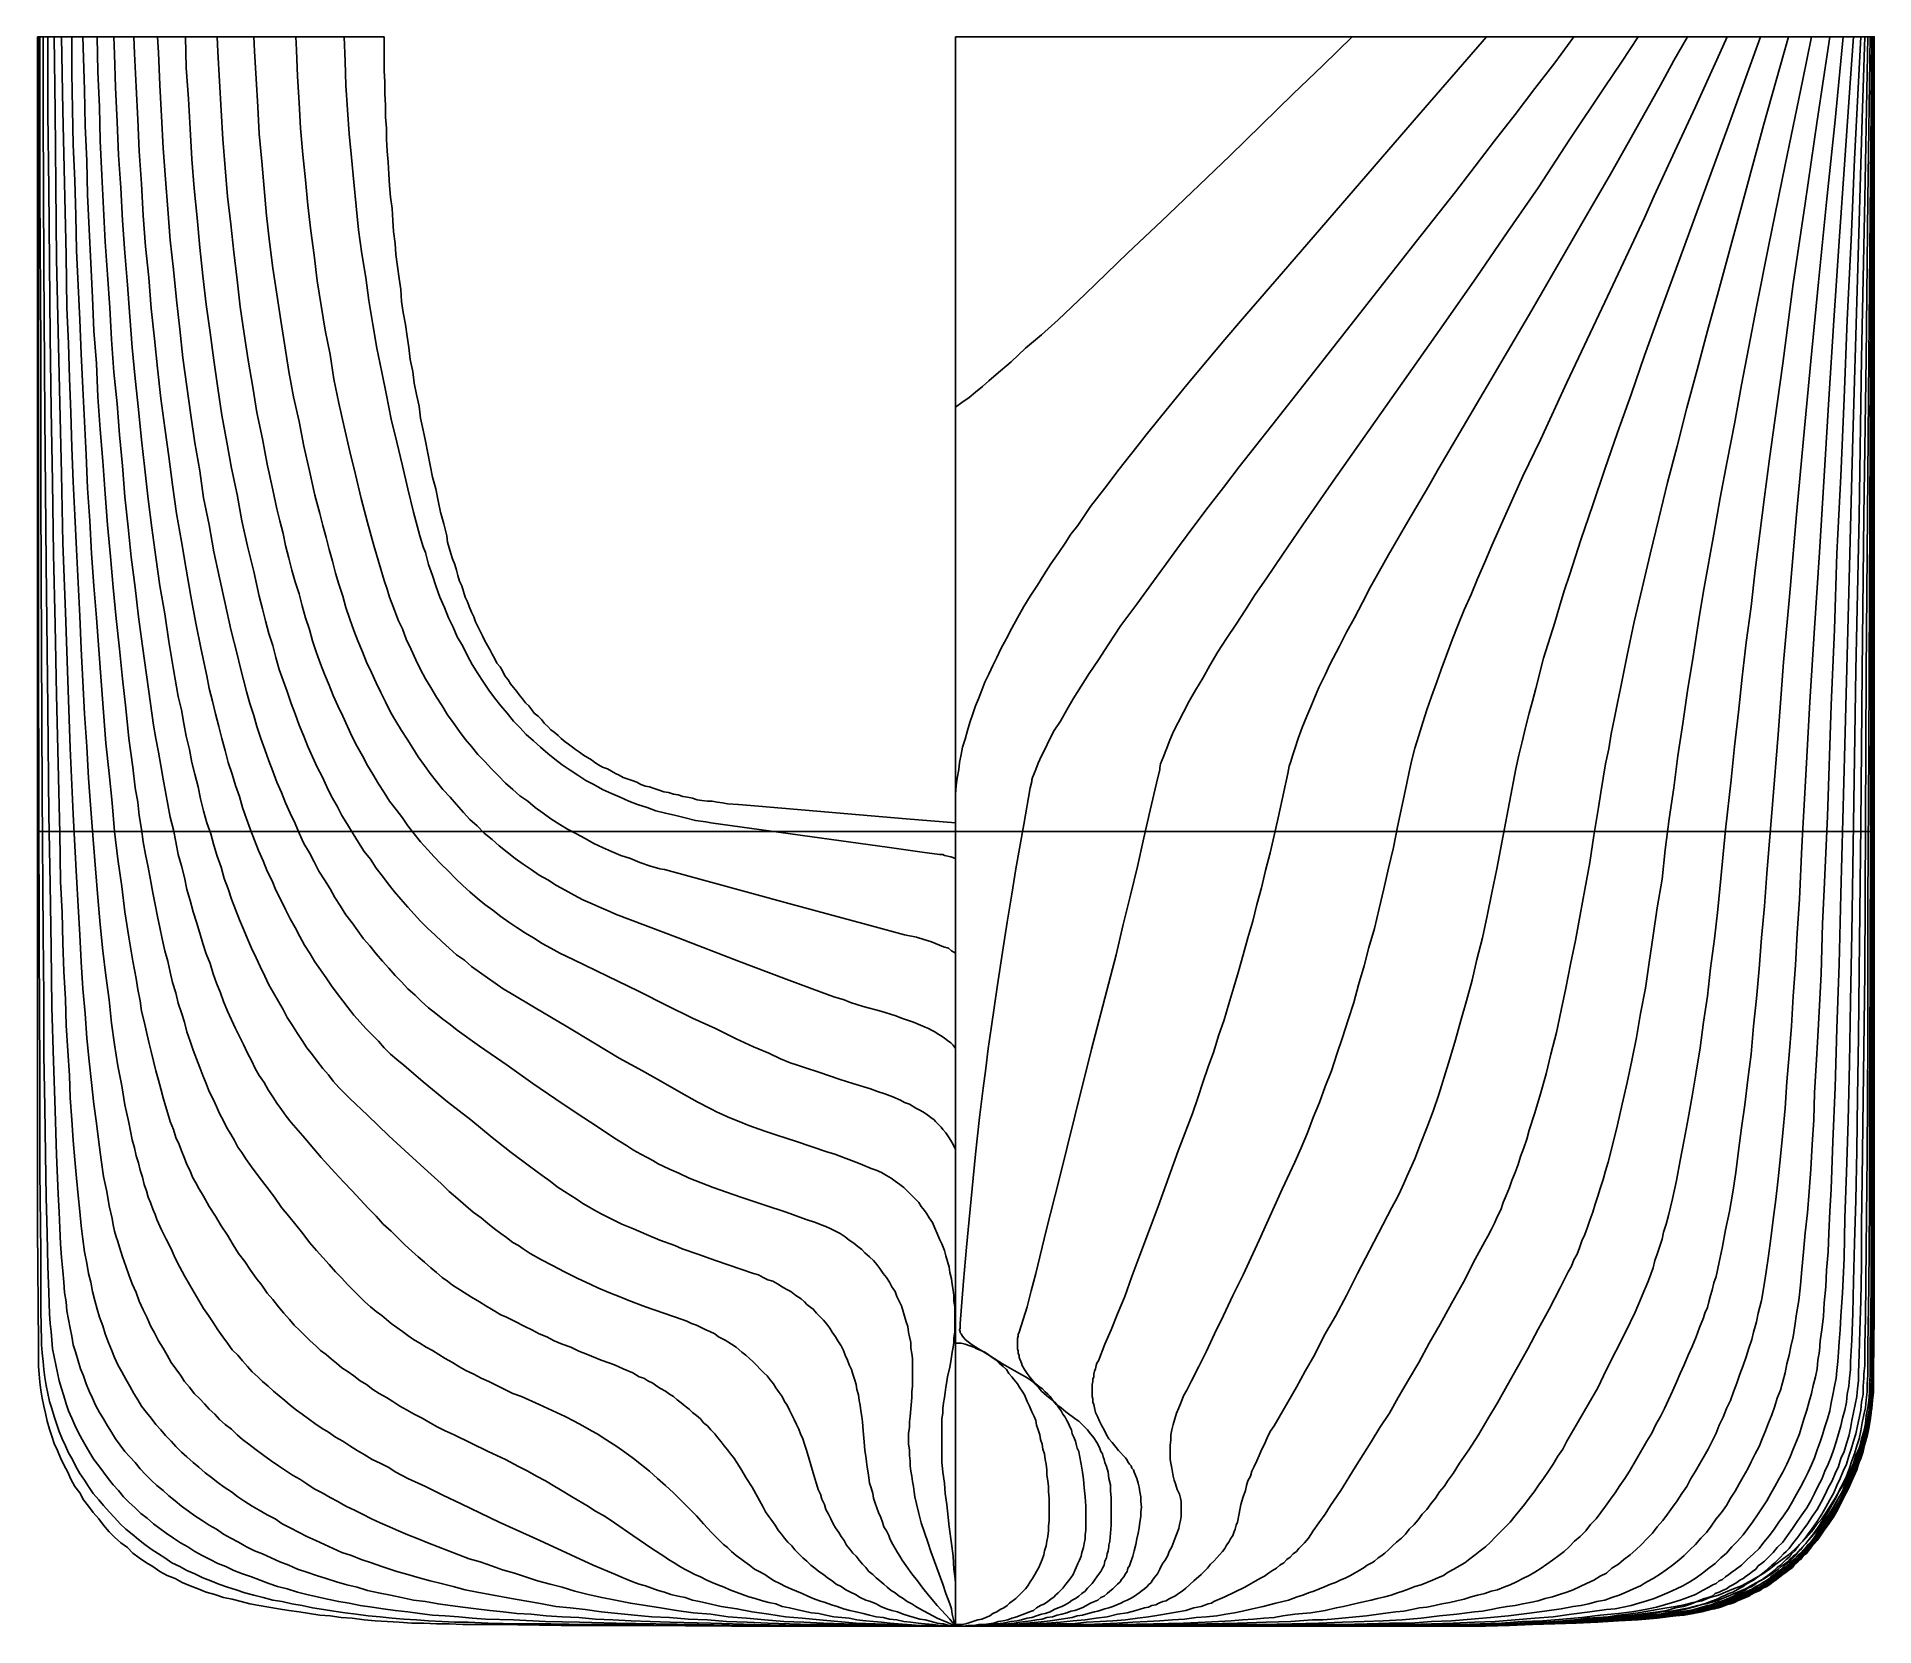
# Model space of a CAD drawing. Header units: metres. Extents: x -11.6 to 11.6, y 0 to 20.
import ezdxf

# ---------------------------------------------------------------- set-up
doc = ezdxf.new("R2010")
doc.units = ezdxf.units.M

msp = doc.modelspace()

# ---------------------------------------------------------------- linework, layer by layer
at = {"layer": 'EDGES', "color": 253}
for points in [[(-7.19, 20), (-7.26, 20), (-7.33, 20), (-7.4, 20), (-7.47, 20), (-7.53, 20), (-7.6, 20), (-7.66, 20), (-7.73, 20), (-7.79, 20), (-7.85, 20), (-7.91, 20), (-7.97, 20), (-8.03, 20), (-8.09, 20), (-8.15, 20), (-8.21, 20), (-8.26, 20), (-8.32, 20), (-8.37, 20), (-8.43, 20), (-8.48, 20), (-8.53, 20), (-8.58, 20), (-8.63, 20), (-8.68, 20), (-8.73, 20), (-8.78, 20), (-8.83, 20), (-8.87, 20), (-8.92, 20), (-8.97, 20), (-9.01, 20), (-9.06, 20), (-9.1, 20), (-9.14, 20), (-9.18, 20), (-9.23, 20), (-9.27, 20), (-9.31, 20), (-9.35, 20), (-9.39, 20), (-9.42, 20), (-9.46, 20), (-9.5, 20), (-9.54, 20), (-9.57, 20), (-9.61, 20), (-9.64, 20), (-9.68, 20), (-9.71, 20), (-9.74, 20), (-9.78, 20), (-9.81, 20), (-9.84, 20), (-9.87, 20), (-9.9, 20), (-9.93, 20), (-9.96, 20), (-9.99, 20), (-10.02, 20), (-10.05, 20), (-10.07, 20), (-10.1, 20), (-10.13, 20), (-10.15, 20), (-10.18, 20), (-10.21, 20), (-10.23, 20), (-10.25, 20), (-10.28, 20), (-10.3, 20), (-10.33, 20), (-10.35, 20), (-10.37, 20), (-10.39, 20), (-10.41, 20), (-10.44, 20), (-10.46, 20), (-10.48, 20), (-10.5, 20), (-10.52, 20), (-10.54, 20), (-10.56, 20), (-10.58, 20), (-10.61, 20), (-10.65, 20), (-10.68, 20), (-10.71, 20), (-10.75, 20), (-10.78, 20), (-10.81, 20), (-10.83, 20), (-10.86, 20), (-10.89, 20), (-10.91, 20), (-10.94, 20), (-10.96, 20), (-10.98, 20), (-11.01, 20), (-11.03, 20), (-11.05, 20), (-11.07, 20), (-11.09, 20), (-11.1, 20), (-11.12, 20), (-11.14, 20), (-11.15, 20), (-11.17, 20), (-11.19, 20), (-11.2, 20), (-11.21, 20), (-11.23, 20), (-11.24, 20), (-11.25, 20), (-11.27, 20), (-11.28, 20), (-11.3, 20), (-11.32, 20), (-11.34, 20), (-11.36, 20), (-11.38, 20), (-11.39, 20), (-11.41, 20), (-11.42, 20), (-11.43, 20), (-11.45, 20), (-11.46, 20), (-11.47, 20), (-11.48, 20), (-11.48, 20), (-11.49, 20), (-11.5, 20), (-11.51, 20), (-11.51, 20), (-11.52, 20), (-11.52, 20), (-11.53, 20), (-11.53, 20), (-11.53, 20), (-11.54, 20), (-11.54, 20), (-11.54, 20), (-11.54, 20), (-11.55, 20), (-11.55, 20), (-11.55, 20), (-11.55, 20), (-11.55, 20)], [(0, 0), (0, 0.06), (0, 0.11), (0, 0.17), (0, 0.23), (0, 0.28), (0, 0.34), (0, 0.39), (0, 0.45), (0, 0.5), (0, 0.55), (0, 0.6), (0, 0.66), (0, 0.71), (0, 0.76), (0, 0.81), (0, 0.86), (0, 0.91), (0, 0.96), (0, 1.01), (0, 1.06), (0, 1.11), (0, 1.16), (0, 1.2), (0, 1.25), (0, 1.3), (0, 1.34), (0, 1.39), (0, 1.44), (0, 1.48), (0, 1.52), (0, 1.57), (0, 1.61), (0, 1.63), (0, 1.65), (0, 1.68), (0, 1.7), (0, 1.72), (0, 1.74), (0, 1.76), (0, 1.78), (0, 1.8), (0, 1.82), (0, 1.84), (0, 1.86), (0, 1.88), (0, 1.9), (0, 1.92), (0, 1.94), (0, 1.96), (0, 1.98), (0, 2), (0, 2.02), (0, 2.04), (0, 2.06), (0, 2.08), (0, 2.1), (0, 2.12), (0, 2.14), (0, 2.16), (0, 2.18), (0, 2.19), (0, 2.21), (0, 2.23), (0, 2.25), (0, 2.27), (0, 2.28), (0, 2.3), (0, 2.32), (0, 2.34), (0, 2.36), (0, 2.37), (0, 2.39), (0, 2.41), (0, 2.42), (0, 2.44), (0, 2.46), (0, 2.47), (0, 2.49), (0, 2.51), (0, 2.52), (0, 2.54), (0, 2.56), (0, 2.57), (0, 2.59), (0, 2.6), (0, 2.62), (0, 2.64), (0, 2.65), (0, 2.67), (0, 2.68), (0, 2.7), (0, 2.71), (0, 2.73), (0, 2.74), (0, 2.76), (0, 2.77), (0, 2.79), (0, 2.8), (0, 2.82), (0, 2.83), (0, 2.84), (0, 2.86), (0, 2.87), (0, 2.89), (0, 2.9), (0, 2.91), (0, 2.93), (0, 2.94), (0, 2.95), (0, 2.97), (0, 2.98), (0, 2.99), (0, 3), (0, 3.02), (0, 3.03), (0, 3.04), (0, 3.05), (0, 3.07), (0, 3.08), (0, 3.09), (0, 3.1), (0, 3.11), (0, 3.13), (0, 3.14), (0, 3.15), (0, 3.16), (0, 3.17), (0, 3.18), (0, 3.19), (0, 3.21), (0, 3.22), (0, 3.23), (0, 3.24), (0, 3.25), (0, 3.27), (0, 3.29), (0, 3.31), (0, 3.32), (0, 3.33), (0, 3.34), (0, 3.35), (0, 3.36), (0, 3.37), (0, 3.38), (0, 3.39), (0, 3.41), (0, 3.42), (0, 3.43), (0, 3.44), (0, 3.45), (0, 3.46), (0, 3.48), (0, 3.49), (0, 3.5), (0, 3.51), (0, 3.53), (0, 3.54), (0, 3.55), (0, 3.57), (0, 3.58), (0, 3.59), (0, 3.61), (0, 3.62), (0, 3.63), (0, 3.65), (0, 3.66), (0, 3.68), (0, 3.69), (0, 3.71), (0, 3.72), (0, 3.74), (0, 3.75), (0, 3.77), (0, 3.78), (0, 3.8), (0, 3.81), (0, 3.83), (0, 3.85), (0, 3.86), (0, 3.88), (0, 3.89), (0, 3.91), (0, 3.93), (0, 3.95), (0, 3.96), (0, 3.98), (0, 4), (0, 4.01), (0, 4.03), (0, 4.05), (0, 4.07), (0, 4.09), (0, 4.1), (0, 4.12), (0, 4.14), (0, 4.16), (0, 4.18), (0, 4.2), (0, 4.22), (0, 4.24), (0, 4.26), (0, 4.28), (0, 4.29), (0, 4.31), (0, 4.33), (0, 4.35), (0, 4.38), (0, 4.4), (0, 4.42), (0, 4.44), (0, 4.46), (0, 4.48), (0, 4.5), (0, 4.52), (0, 4.54), (0, 4.56), (0, 4.59), (0, 4.61), (0, 4.63), (0, 4.65), (0, 4.68), (0, 4.7), (0, 4.72), (0, 4.74), (0, 4.77), (0, 4.79), (0, 4.81), (0, 4.84), (0, 4.86), (0, 4.91), (0, 4.95), (0, 5), (0, 5.05), (0, 5.1), (0, 5.15), (0, 5.2), (0, 5.26), (0, 5.31), (0, 5.36), (0, 5.41), (0, 5.47), (0, 5.52), (0, 5.58), (0, 5.63), (0, 5.69), (0, 5.75), (0, 5.8), (0, 5.86), (0, 5.92), (0, 5.98), (0, 6.04), (0, 6.1), (0, 6.16), (0, 6.22), (0, 6.29), (0, 6.35), (0, 6.41), (0, 6.48), (0, 6.54), (0, 6.61), (0, 6.67), (0, 6.74), (0, 6.8), (0, 6.87), (0, 6.94), (0, 7.01), (0, 7.08), (0, 7.22), (0, 7.49), (0, 9.45), (0, 10.11), (-0.62, 10.16), (-2.48, 10.32), (-2.73, 10.34), (-2.87, 10.35), (-2.93, 10.36), (-3, 10.37), (-3.06, 10.38), (-3.12, 10.38), (-3.19, 10.39), (-3.25, 10.4), (-3.31, 10.42), (-3.37, 10.43), (-3.43, 10.44), (-3.49, 10.46), (-3.55, 10.47), (-3.61, 10.49), (-3.67, 10.5), (-3.73, 10.52), (-3.79, 10.54), (-3.85, 10.56), (-3.9, 10.57), (-3.96, 10.59), (-4.01, 10.62), (-4.07, 10.64), (-4.12, 10.66), (-4.18, 10.68), (-4.23, 10.71), (-4.28, 10.73), (-4.33, 10.76), (-4.38, 10.79), (-4.44, 10.81), (-4.49, 10.84), (-4.54, 10.87), (-4.58, 10.9), (-4.63, 10.93), (-4.68, 10.96), (-4.73, 11), (-4.78, 11.03), (-4.82, 11.06), (-4.87, 11.1), (-4.91, 11.13), (-4.96, 11.17), (-5, 11.21), (-5.05, 11.25), (-5.09, 11.28), (-5.13, 11.32), (-5.17, 11.36), (-5.21, 11.41), (-5.25, 11.45), (-5.3, 11.49), (-5.33, 11.53), (-5.37, 11.58), (-5.41, 11.62), (-5.45, 11.67), (-5.49, 11.72), (-5.52, 11.76), (-5.56, 11.81), (-5.6, 11.86), (-5.63, 11.91), (-5.67, 11.96), (-5.7, 12.02), (-5.73, 12.07), (-5.77, 12.12), (-5.8, 12.18), (-5.83, 12.23), (-5.86, 12.29), (-5.89, 12.34), (-5.92, 12.4), (-5.95, 12.46), (-5.98, 12.52), (-6.01, 12.58), (-6.04, 12.64), (-6.06, 12.7), (-6.09, 12.76), (-6.12, 12.83), (-6.14, 12.89), (-6.17, 12.95), (-6.19, 13.02), (-6.21, 13.09), (-6.24, 13.15), (-6.26, 13.22), (-6.28, 13.29), (-6.3, 13.36), (-6.33, 13.43), (-6.35, 13.5), (-6.37, 13.57), (-6.39, 13.64), (-6.4, 13.72), (-6.44, 13.87), (-6.48, 14.02), (-6.51, 14.16), (-6.54, 14.31), (-6.58, 14.46), (-6.61, 14.61), (-6.64, 14.76), (-6.67, 14.91), (-6.7, 15.05), (-6.73, 15.2), (-6.75, 15.35), (-6.78, 15.5), (-6.81, 15.64), (-6.83, 15.79), (-6.86, 15.94), (-6.88, 16.09), (-6.9, 16.23), (-6.92, 16.38), (-6.95, 16.53), (-6.97, 16.67), (-6.98, 16.82), (-7, 16.96), (-7.02, 17.11), (-7.04, 17.26), (-7.05, 17.4), (-7.07, 17.55), (-7.08, 17.69), (-7.09, 17.84), (-7.11, 17.98), (-7.12, 18.13), (-7.13, 18.27), (-7.14, 18.42), (-7.15, 18.56), (-7.16, 18.71), (-7.16, 18.85), (-7.17, 18.99), (-7.17, 19.14), (-7.18, 19.28), (-7.18, 19.43), (-7.19, 19.57), (-7.19, 19.71), (-7.19, 19.86), (-7.19, 20)], [(11.55, 20), (11.55, 20), (11.55, 20), (11.56, 20), (11.55, 20), (11.55, 20), (11.55, 20), (11.55, 20), (11.55, 20), (11.55, 20), (11.55, 20), (11.55, 20), (11.54, 20), (11.54, 20), (11.54, 20), (11.54, 20), (11.53, 20), (11.53, 20), (11.53, 20), (11.52, 20), (11.52, 20), (11.52, 20), (11.51, 20), (11.51, 20), (11.5, 20), (11.5, 20), (11.49, 20), (11.49, 20), (11.48, 20), (11.47, 20), (11.47, 20), (11.46, 20), (11.45, 20), (11.44, 20), (11.43, 20), (11.42, 20), (11.41, 20), (11.4, 20), (11.39, 20), (11.37, 20), (11.36, 20), (11.35, 20), (11.34, 20), (11.33, 20), (11.32, 20), (11.31, 20), (11.31, 20), (11.3, 20), (11.29, 20), (11.28, 20), (11.27, 20), (11.26, 20), (11.25, 20), (11.24, 20), (11.23, 20), (11.21, 20), (11.2, 20), (11.19, 20), (11.18, 20), (11.17, 20), (11.15, 20), (11.14, 20), (11.12, 20), (11.11, 20), (11.1, 20), (11.08, 20), (11.06, 20), (11.05, 20), (11.03, 20), (11.01, 20), (11, 20), (10.98, 20), (10.96, 20), (10.94, 20), (10.92, 20), (10.9, 20), (10.88, 20), (10.86, 20), (10.84, 20), (10.82, 20), (10.79, 20), (10.77, 20), (10.75, 20), (10.72, 20), (10.7, 20), (10.67, 20), (10.64, 20), (10.62, 20), (10.59, 20), (10.56, 20), (10.53, 20), (10.5, 20), (10.47, 20), (10.44, 20), (10.4, 20), (10.37, 20), (10.34, 20), (10.3, 20), (10.27, 20), (10.23, 20), (10.19, 20), (10.15, 20), (10.11, 20), (10.07, 20), (10.03, 20), (9.99, 20), (9.95, 20), (9.9, 20), (9.86, 20), (9.81, 20), (9.76, 20), (9.71, 20), (9.66, 20), (9.64, 20), (9.61, 20), (9.59, 20), (9.56, 20), (9.53, 20), (9.51, 20), (9.48, 20), (9.45, 20), (9.42, 20), (9.39, 20), (9.36, 20), (9.34, 20), (9.31, 20), (9.27, 20), (9.24, 20), (9.21, 20), (9.18, 20), (9.15, 20), (9.12, 20), (9.08, 20), (9.05, 20), (9.02, 20), (8.98, 20), (8.95, 20), (8.91, 20), (8.88, 20), (8.84, 20), (8.81, 20), (8.77, 20), (8.73, 20), (8.69, 20), (8.65, 20), (8.61, 20), (8.58, 20), (8.53, 20), (8.49, 20), (8.45, 20), (8.41, 20), (8.37, 20), (8.32, 20), (8.28, 20), (8.24, 20), (8.19, 20), (8.15, 20), (8.1, 20), (8.05, 20), (8, 20), (7.96, 20), (7.91, 20), (7.86, 20), (7.81, 20), (7.76, 20), (7.7, 20), (7.65, 20), (7.6, 20), (7.54, 20), (7.49, 20), (7.43, 20), (7.38, 20), (7.32, 20), (7.26, 20), (7.23, 20), (7.2, 20), (7.17, 20), (7.14, 20), (7.11, 20), (7.08, 20), (7.05, 20), (7.02, 20), (6.99, 20), (6.96, 20), (6.93, 20), (6.9, 20), (6.87, 20), (6.83, 20), (6.8, 20), (6.77, 20), (6.74, 20), (6.7, 20), (6.67, 20), (6.64, 20), (6.6, 20), (6.57, 20), (6.53, 20), (6.5, 20), (6.47, 20), (6.43, 20), (6.4, 20), (6.36, 20), (6.32, 20), (6.29, 20), (6.25, 20), (6.22, 20), (6.18, 20), (6.14, 20), (6.11, 20), (6.07, 20), (6.03, 20), (5.99, 20), (5.95, 20), (5.92, 20), (5.88, 20), (5.84, 20), (5.8, 20), (5.76, 20), (5.72, 20), (5.68, 20), (5.64, 20), (5.6, 20), (5.56, 20), (5.52, 20), (5.48, 20), (5.43, 20), (5.39, 20), (5.35, 20), (5.31, 20), (5.27, 20), (5.22, 20), (5.18, 20), (5.14, 20), (5.09, 20), (5.05, 20), (5, 20), (4.96, 20), (4.91, 20), (4.87, 20), (4.82, 20), (4.77, 20), (4.73, 20), (4.68, 20), (4.63, 20), (4.59, 20), (4.54, 20), (4.49, 20), (4.44, 20), (4.39, 20), (4.35, 20), (4.3, 20), (4.25, 20), (4.2, 20), (4.15, 20), (4.1, 20), (4.05, 20), (3.99, 20), (3.94, 20), (3.89, 20), (3.84, 20), (3.79, 20), (3.73, 20), (3.68, 20), (3.63, 20), (3.57, 20), (3.52, 20), (3.46, 20), (3.41, 20), (3.35, 20), (3.3, 20), (3.24, 20), (3.18, 20), (3.13, 20), (3.07, 20), (3.01, 20), (2.95, 20), (2.9, 20), (2.84, 20), (2.78, 20), (2.72, 20), (2.66, 20), (2.6, 20), (2.54, 20), (2.48, 20), (2.41, 20), (2.35, 20), (2.29, 20), (2.23, 20), (2.16, 20), (2.1, 20), (2.04, 20), (1.97, 20), (1.91, 20), (1.84, 20), (1.78, 20), (1.71, 20), (1.65, 20), (1.58, 20), (1.51, 20), (1.44, 20), (1.38, 20), (1.31, 20), (1.24, 20), (1.17, 20), (1.1, 20), (1.03, 20), (0.96, 20), (0.89, 20), (0.82, 20), (0.74, 20), (0.67, 20), (0.6, 20), (0.53, 20), (0.45, 20), (0.38, 20), (0.3, 20), (0.23, 20), (0.15, 20), (0.08, 20), (0, 20)], [(0, 20), (0, 12.82), (0, 10.04), (0, 10), (0, 10), (0, 10), (0, 6.4), (0, 3.57), (0, 3.57), (0, 3.57), (0, 3.57), (0, 3.57), (0, 3.57), (0, 3.57), (0, 3.57), (0, 3.57), (0, 3.56), (0, 3.56), (0, 3.56), (0, 3.55), (0, 3.55), (0, 3.54), (0, 3.54), (0, 3.53), (0, 3.53), (0, 3.52), (0, 3.51), (0, 3.5), (0, 3.49), (0, 3.49), (0, 3.48), (0, 3.47), (0, 3.46), (0, 3.45), (0, 3.43), (0, 3.42), (0, 3.41), (0, 3.4), (0, 3.38), (0, 3.37), (0, 3.36), (0, 3.34), (0, 3.33), (0, 3.31), (0, 3.29), (0, 3.28), (0, 3.26), (0, 3.24), (0, 3.22), (0, 3.2), (0, 3.19), (0, 3.17), (0, 3.15), (0, 3.12), (0, 3.1), (0, 3.08), (0, 3.06), (0, 3.04), (0, 3.01), (0, 2.99), (0, 2.97), (0, 2.94), (0, 2.92), (0, 2.89), (0, 2.86), (0, 2.84), (0, 2.81), (0, 2.78), (0, 2.76), (0, 2.73), (0, 2.7), (0, 2.67), (0, 2.64), (0, 2.61), (0, 2.58), (0, 2.55), (0, 2.51), (0, 2.48), (0, 2.45), (0, 2.41), (0, 2.38), (0, 2.35), (0, 2.31), (0, 2.28), (0, 2.24), (0, 2.2), (0, 2.17), (0, 2.13), (0, 2.09), (0, 2.05), (0, 2.01), (0, 1.98), (0, 1.94), (0, 1.9), (0, 1.85), (0, 1.81), (0, 1.77), (0, 1.73), (0, 1.69), (0, 1.65), (0, 1.61), (0, 1.57), (0, 1.53), (0, 1.49), (0, 1.45), (0, 1.42), (0, 1.38), (0, 1.34), (0, 1.31), (0, 1.27), (0, 1.24), (0, 1.2), (0, 1.17), (0, 1.13), (0, 1.1), (0, 1.07), (0, 1.04), (0, 1), (0, 0.97), (0, 0.94), (0, 0.91), (0, 0.88), (0, 0.85), (0, 0.82), (0, 0.8), (0, 0.77), (0, 0.74), (0, 0.72), (0, 0.69), (0, 0.66), (0, 0.64), (0, 0.61), (0, 0.59), (0, 0.56), (0, 0.54), (0, 0.52), (0, 0.5), (0, 0.47), (0, 0.45), (0, 0.43), (0, 0.41), (0, 0.39), (0, 0.37), (0, 0.35), (0, 0.34), (0, 0.32), (0, 0.3), (0, 0.28), (0, 0.27), (0, 0.25), (0, 0.24), (0, 0.22), (0, 0.21), (0, 0.19), (0, 0.18), (0, 0.17), (0, 0.15), (0, 0.14), (0, 0.13), (0, 0.12), (0, 0.11), (0, 0.1), (0, 0.09), (0, 0.08), (0, 0.07), (0, 0.06), (0, 0.06), (0, 0.05), (0, 0.04), (0, 0.04), (0, 0.03), (0, 0.02), (0, 0.02), (0, 0.02), (0, 0.01), (0, 0.01), (0, 0.01), (0, 0), (0, 0), (0, 0), (0, 0), (0, 0)], [(0, 0), (0, 0)], [(0, 0), (0, 0)]]:
    msp.add_lwpolyline(points, dxfattribs=at)
at = {"layer": 'FRAT34', "color": 80}
msp.add_lwpolyline([(0, 0), (2.87, 0), (4.98, 0), (5.76, 0.01), (6.23, 0.01), (6.52, 0.01), (6.81, 0.02), (7.1, 0.03), (7.37, 0.04), (7.64, 0.05), (7.9, 0.07), (8.15, 0.09), (8.39, 0.11), (8.62, 0.13), (8.85, 0.15), (8.96, 0.17), (9.07, 0.19), (9.17, 0.21), (9.28, 0.24), (9.38, 0.27), (9.45, 0.29), (9.5, 0.31), (9.55, 0.33), (9.6, 0.35), (9.64, 0.37), (9.69, 0.39), (9.73, 0.41), (9.78, 0.43), (9.82, 0.45), (9.87, 0.48), (9.91, 0.5), (9.95, 0.53), (10, 0.56), (10.04, 0.58), (10.08, 0.61), (10.12, 0.64), (10.16, 0.67), (10.2, 0.7), (10.23, 0.73), (10.27, 0.77), (10.31, 0.8), (10.35, 0.84), (10.38, 0.87), (10.42, 0.91), (10.45, 0.94), (10.49, 0.98), (10.52, 1.02), (10.55, 1.06), (10.6, 1.12), (10.66, 1.21), (10.72, 1.29), (10.78, 1.38), (10.84, 1.47), (10.89, 1.56), (10.94, 1.65), (10.98, 1.74), (11.03, 1.83), (11.07, 1.92), (11.11, 2.01), (11.14, 2.11), (11.18, 2.2), (11.21, 2.3), (11.24, 2.39), (11.26, 2.49), (11.28, 2.59), (11.3, 2.69), (11.32, 2.79), (11.34, 2.89), (11.35, 2.99), (11.36, 3.09), (11.36, 3.19), (11.37, 3.42), (11.38, 3.72), (11.39, 4.09), (11.4, 4.54), (11.4, 5.05), (11.41, 5.63), (11.42, 6.63), (11.44, 8.22), (11.46, 12.01), (11.49, 15.96), (11.53, 20)], dxfattribs=at)
at = {"layer": 'GRID', "color": 2}
msp.add_lwpolyline([(-11.56, 10), (11.56, 10)], dxfattribs=at)
at = {"layer": 'ST1', "color": 80}
msp.add_lwpolyline([(4.99, 20), (4.62, 19.64), (4.25, 19.28), (3.45, 18.5), (2.59, 17.68), (2.17, 17.28), (1.63, 16.76), (1.29, 16.44), (1.08, 16.25), (0.88, 16.08), (0.7, 15.91), (0.51, 15.75), (0.42, 15.67), (0.34, 15.6), (0.25, 15.53), (0.17, 15.46), (0.08, 15.4), (0, 15.34)], dxfattribs=at)
at = {"layer": 'ST10', "color": 80}
for points in [[(0, 0), (0.57, 0), (1.1, 0), (1.6, 0.01), (2.06, 0.02), (2.49, 0.03), (2.87, 0.04), (3.14, 0.05), (3.31, 0.06), (3.47, 0.07), (3.61, 0.08), (3.75, 0.09), (3.88, 0.1), (4.01, 0.11), (4.12, 0.13), (4.27, 0.15), (4.47, 0.17), (4.65, 0.2), (4.79, 0.23), (4.88, 0.25), (4.97, 0.27), (5.06, 0.29), (5.15, 0.31), (5.23, 0.33), (5.31, 0.35), (5.4, 0.37), (5.48, 0.39), (5.56, 0.42), (5.63, 0.44), (5.71, 0.47), (5.78, 0.5), (5.86, 0.52), (5.93, 0.55), (6, 0.58), (6.07, 0.61), (6.14, 0.64), (6.2, 0.68), (6.27, 0.72), (6.34, 0.76), (6.41, 0.8), (6.47, 0.85), (6.54, 0.9), (6.6, 0.95), (6.67, 1), (6.73, 1.06), (6.79, 1.12), (6.85, 1.18), (6.92, 1.25), (6.98, 1.31), (7.04, 1.39), (7.1, 1.46), (7.16, 1.53), (7.22, 1.61), (7.28, 1.69), (7.34, 1.78), (7.4, 1.86), (7.46, 1.95), (7.52, 2.04), (7.58, 2.14), (7.64, 2.23), (7.69, 2.33), (7.75, 2.43), (7.84, 2.58), (7.96, 2.79), (8.08, 3), (8.19, 3.23), (8.31, 3.46), (8.43, 3.7), (8.55, 3.95), (8.63, 4.14), (8.66, 4.21), (8.69, 4.28), (8.72, 4.35), (8.75, 4.43), (8.78, 4.51), (8.8, 4.6), (8.83, 4.68), (8.86, 4.77), (8.89, 4.87), (8.91, 4.96), (8.94, 5.06), (8.97, 5.17), (9.02, 5.38), (9.07, 5.61), (9.12, 5.86), (9.17, 6.12), (9.22, 6.39), (9.27, 6.67), (9.32, 6.97), (9.37, 7.28), (9.41, 7.6), (9.46, 7.93), (9.5, 8.28), (9.55, 8.65), (9.59, 9.02), (9.63, 9.41), (9.69, 10.02), (9.76, 10.65), (9.8, 11.07), (9.85, 11.5), (9.9, 11.94), (9.95, 12.38), (10.01, 12.83), (10.06, 13.29), (10.12, 13.75), (10.18, 14.21), (10.24, 14.69), (10.31, 15.17), (10.41, 15.89), (10.54, 16.89), (10.69, 17.9), (10.84, 18.94), (11, 20)], [(0, 0), (5.09, 0), (6.37, 0), (6.67, 0), (6.97, 0.01), (7.26, 0.02), (7.54, 0.03), (7.81, 0.04), (8.08, 0.05), (8.34, 0.07), (8.59, 0.09), (8.83, 0.11), (9.06, 0.13), (9.17, 0.14), (9.28, 0.16), (9.39, 0.18), (9.5, 0.21), (9.55, 0.22), (9.6, 0.24), (9.65, 0.25), (9.7, 0.27), (9.75, 0.29), (9.8, 0.3), (9.84, 0.32), (9.89, 0.34), (9.94, 0.36), (9.98, 0.38), (10.03, 0.41), (10.07, 0.43), (10.12, 0.46), (10.16, 0.48), (10.2, 0.51), (10.25, 0.53), (10.29, 0.56), (10.33, 0.59), (10.37, 0.62), (10.41, 0.65), (10.45, 0.68), (10.49, 0.71), (10.53, 0.75), (10.56, 0.78), (10.6, 0.81), (10.64, 0.85), (10.67, 0.89), (10.71, 0.92), (10.74, 0.96), (10.77, 1), (10.81, 1.04), (10.84, 1.08), (10.87, 1.12), (10.93, 1.21), (10.99, 1.3), (11.05, 1.38), (11.1, 1.47), (11.15, 1.56), (11.19, 1.65), (11.24, 1.74), (11.28, 1.83), (11.32, 1.92), (11.35, 2.02), (11.39, 2.11), (11.42, 2.2), (11.44, 2.3), (11.47, 2.39), (11.49, 2.49), (11.51, 2.59), (11.52, 2.69), (11.53, 2.78), (11.54, 2.88), (11.55, 2.98), (11.55, 3.08), (11.55, 3.13), (11.56, 4.72), (11.56, 20)]]:
    msp.add_lwpolyline(points, dxfattribs=at)
at = {"layer": 'ST11', "color": 80}
for points in [[(0, 0), (0.62, 0), (1.21, 0), (1.76, 0.01), (2.26, 0.01), (2.73, 0.02), (3.16, 0.03), (3.55, 0.04), (3.91, 0.05), (4.22, 0.06), (4.49, 0.08), (4.62, 0.08), (4.73, 0.09), (4.95, 0.11), (5.17, 0.13), (5.38, 0.16), (5.54, 0.18), (5.64, 0.19), (5.74, 0.21), (5.84, 0.23), (5.93, 0.24), (6.03, 0.26), (6.12, 0.28), (6.22, 0.3), (6.31, 0.32), (6.4, 0.34), (6.49, 0.37), (6.57, 0.39), (6.66, 0.41), (6.74, 0.44), (6.82, 0.46), (6.9, 0.49), (6.98, 0.52), (7.06, 0.56), (7.14, 0.6), (7.22, 0.64), (7.29, 0.68), (7.37, 0.73), (7.44, 0.78), (7.51, 0.83), (7.59, 0.89), (7.66, 0.94), (7.72, 1), (7.79, 1.07), (7.86, 1.13), (7.93, 1.2), (7.99, 1.28), (8.06, 1.35), (8.12, 1.43), (8.18, 1.51), (8.24, 1.6), (8.3, 1.68), (8.36, 1.77), (8.42, 1.86), (8.48, 1.95), (8.54, 2.05), (8.59, 2.14), (8.65, 2.24), (8.7, 2.33), (8.76, 2.43), (8.81, 2.54), (8.87, 2.64), (8.92, 2.74), (8.97, 2.85), (9.02, 2.96), (9.07, 3.07), (9.12, 3.18), (9.17, 3.29), (9.22, 3.41), (9.27, 3.52), (9.32, 3.64), (9.36, 3.76), (9.41, 3.88), (9.43, 3.94), (9.46, 4.01), (9.48, 4.08), (9.5, 4.16), (9.52, 4.23), (9.54, 4.32), (9.57, 4.4), (9.61, 4.58), (9.65, 4.78), (9.69, 4.99), (9.74, 5.22), (9.78, 5.46), (9.82, 5.71), (9.85, 5.98), (9.89, 6.27), (9.93, 6.56), (9.97, 6.88), (10.01, 7.2), (10.04, 7.55), (10.08, 7.9), (10.11, 8.27), (10.14, 8.66), (10.18, 9.06), (10.21, 9.47), (10.28, 10.34), (10.35, 11.22), (10.42, 12.13), (10.5, 13.05), (10.58, 13.99), (10.67, 14.94), (10.76, 15.92), (10.86, 16.91), (10.96, 17.92), (11.07, 18.95), (11.17, 20)], [(0, 0), (5.09, 0), (6.37, 0), (6.67, 0), (6.97, 0.01), (7.26, 0.02), (7.54, 0.03), (7.81, 0.04), (8.08, 0.05), (8.34, 0.07), (8.59, 0.08), (8.83, 0.11), (9.06, 0.13), (9.17, 0.14), (9.28, 0.16), (9.39, 0.18), (9.5, 0.21), (9.55, 0.22), (9.6, 0.24), (9.65, 0.25), (9.7, 0.27), (9.75, 0.28), (9.8, 0.3), (9.84, 0.32), (9.89, 0.34), (9.94, 0.36), (9.98, 0.38), (10.03, 0.41), (10.07, 0.43), (10.12, 0.45), (10.16, 0.48), (10.2, 0.51), (10.25, 0.53), (10.29, 0.56), (10.33, 0.59), (10.37, 0.62), (10.41, 0.65), (10.45, 0.68), (10.49, 0.71), (10.53, 0.75), (10.56, 0.78), (10.6, 0.81), (10.64, 0.85), (10.67, 0.89), (10.71, 0.92), (10.74, 0.96), (10.77, 1), (10.81, 1.04), (10.84, 1.08), (10.87, 1.12), (10.93, 1.21), (10.99, 1.3), (11.05, 1.38), (11.1, 1.47), (11.15, 1.56), (11.19, 1.65), (11.24, 1.74), (11.28, 1.83), (11.32, 1.92), (11.35, 2.02), (11.39, 2.11), (11.42, 2.2), (11.44, 2.3), (11.47, 2.39), (11.49, 2.49), (11.51, 2.59), (11.52, 2.68), (11.53, 2.78), (11.54, 2.88), (11.55, 2.98), (11.55, 3.08), (11.55, 3.13), (11.56, 4.72), (11.56, 20)]]:
    msp.add_lwpolyline(points, dxfattribs=at)
at = {"layer": 'ST12', "color": 80}
for points in [[(0, 0), (1.31, 0), (1.9, 0), (2.45, 0.01), (2.95, 0.01), (3.42, 0.02), (3.85, 0.02), (4.23, 0.03), (4.57, 0.04), (4.87, 0.05), (5.14, 0.06), (5.38, 0.07), (5.62, 0.08), (5.86, 0.1), (6.09, 0.13), (6.31, 0.15), (6.53, 0.18), (6.63, 0.19), (6.74, 0.21), (6.84, 0.23), (6.94, 0.25), (7.04, 0.26), (7.14, 0.28), (7.23, 0.3), (7.33, 0.32), (7.42, 0.35), (7.51, 0.37), (7.6, 0.4), (7.69, 0.43), (7.77, 0.46), (7.86, 0.5), (7.94, 0.54), (8.03, 0.58), (8.11, 0.63), (8.19, 0.67), (8.26, 0.73), (8.34, 0.78), (8.41, 0.84), (8.49, 0.9), (8.56, 0.96), (8.63, 1.03), (8.7, 1.1), (8.77, 1.17), (8.83, 1.25), (8.9, 1.33), (8.96, 1.41), (9.02, 1.5), (9.08, 1.58), (9.14, 1.67), (9.2, 1.76), (9.25, 1.85), (9.31, 1.95), (9.36, 2.04), (9.42, 2.14), (9.47, 2.23), (9.52, 2.33), (9.57, 2.43), (9.61, 2.53), (9.66, 2.63), (9.7, 2.74), (9.75, 2.84), (9.79, 2.95), (9.83, 3.06), (9.87, 3.17), (9.91, 3.28), (9.95, 3.39), (9.98, 3.5), (10.02, 3.61), (10.04, 3.7), (10.06, 3.77), (10.08, 3.83), (10.1, 3.94), (10.14, 4.1), (10.17, 4.27), (10.2, 4.46), (10.23, 4.66), (10.26, 4.88), (10.29, 5.12), (10.32, 5.37), (10.35, 5.63), (10.38, 5.91), (10.41, 6.21), (10.44, 6.52), (10.46, 6.85), (10.49, 7.19), (10.52, 7.55), (10.54, 7.93), (10.57, 8.32), (10.59, 8.72), (10.62, 9.15), (10.65, 9.81), (10.7, 10.71), (10.75, 11.63), (10.81, 12.56), (10.87, 13.51), (10.93, 14.47), (10.99, 15.44), (11.05, 16.43), (11.12, 17.43), (11.19, 18.45), (11.26, 19.48), (11.3, 20)], [(0, 0), (5.09, 0), (6.37, 0), (6.67, 0), (6.97, 0.01), (7.26, 0.02), (7.54, 0.03), (7.81, 0.04), (8.08, 0.05), (8.34, 0.07), (8.59, 0.08), (8.83, 0.11), (9.06, 0.13), (9.17, 0.14), (9.28, 0.16), (9.39, 0.18), (9.5, 0.21), (9.55, 0.22), (9.6, 0.24), (9.65, 0.25), (9.7, 0.27), (9.75, 0.28), (9.8, 0.3), (9.84, 0.32), (9.89, 0.34), (9.94, 0.36), (9.98, 0.38), (10.03, 0.41), (10.07, 0.43), (10.12, 0.45), (10.16, 0.48), (10.2, 0.51), (10.25, 0.53), (10.29, 0.56), (10.33, 0.59), (10.37, 0.62), (10.41, 0.65), (10.45, 0.68), (10.49, 0.71), (10.53, 0.74), (10.56, 0.78), (10.6, 0.81), (10.64, 0.85), (10.67, 0.89), (10.71, 0.92), (10.74, 0.96), (10.77, 1), (10.81, 1.04), (10.84, 1.08), (10.87, 1.12), (10.93, 1.21), (10.99, 1.3), (11.05, 1.38), (11.1, 1.47), (11.15, 1.56), (11.19, 1.65), (11.24, 1.74), (11.28, 1.83), (11.32, 1.92), (11.35, 2.02), (11.39, 2.11), (11.42, 2.2), (11.44, 2.3), (11.47, 2.39), (11.49, 2.49), (11.51, 2.59), (11.52, 2.68), (11.53, 2.78), (11.54, 2.88), (11.55, 2.98), (11.55, 3.08), (11.55, 3.13), (11.56, 4.72), (11.56, 20)]]:
    msp.add_lwpolyline(points, dxfattribs=at)
at = {"layer": 'ST13', "color": 80}
for points in [[(0, 0), (1.38, 0), (2.59, 0), (3.63, 0.01), (4.49, 0.02), (4.86, 0.02), (5.18, 0.03), (5.46, 0.04), (5.73, 0.04), (5.99, 0.06), (6.24, 0.07), (6.49, 0.09), (6.73, 0.11), (6.96, 0.13), (7.19, 0.16), (7.41, 0.19), (7.62, 0.22), (7.77, 0.25), (7.87, 0.26), (7.97, 0.28), (8.07, 0.31), (8.17, 0.33), (8.26, 0.36), (8.35, 0.39), (8.44, 0.43), (8.53, 0.47), (8.62, 0.51), (8.7, 0.56), (8.78, 0.6), (8.87, 0.66), (8.94, 0.71), (9.02, 0.77), (9.1, 0.83), (9.17, 0.89), (9.24, 0.96), (9.31, 1.03), (9.38, 1.11), (9.45, 1.18), (9.51, 1.26), (9.57, 1.35), (9.64, 1.43), (9.7, 1.52), (9.75, 1.61), (9.81, 1.7), (9.86, 1.79), (9.91, 1.88), (9.97, 1.98), (10.01, 2.07), (10.06, 2.17), (10.11, 2.26), (10.15, 2.36), (10.19, 2.46), (10.23, 2.56), (10.27, 2.66), (10.31, 2.77), (10.34, 2.87), (10.38, 2.97), (10.41, 3.08), (10.44, 3.19), (10.46, 3.3), (10.49, 3.41), (10.51, 3.52), (10.54, 3.64), (10.56, 3.78), (10.58, 3.93), (10.61, 4.1), (10.63, 4.29), (10.65, 4.49), (10.67, 4.71), (10.69, 4.95), (10.72, 5.2), (10.74, 5.47), (10.76, 5.75), (10.78, 6.06), (10.8, 6.37), (10.81, 6.71), (10.83, 7.06), (10.85, 7.42), (10.87, 7.81), (10.89, 8.21), (10.91, 8.84), (10.93, 9.27), (10.97, 10.19), (11.02, 11.59), (11.06, 12.54), (11.09, 13.5), (11.14, 14.47), (11.18, 15.45), (11.22, 16.44), (11.27, 17.44), (11.31, 18.46), (11.39, 20)], [(0, 0), (5.09, 0), (6.37, 0), (6.67, 0), (6.97, 0.01), (7.26, 0.02), (7.54, 0.03), (7.81, 0.04), (8.08, 0.05), (8.34, 0.07), (8.59, 0.09), (8.83, 0.11), (9.06, 0.13), (9.17, 0.14), (9.28, 0.16), (9.39, 0.18), (9.5, 0.21), (9.55, 0.22), (9.6, 0.24), (9.65, 0.25), (9.7, 0.27), (9.75, 0.29), (9.8, 0.3), (9.84, 0.32), (9.89, 0.34), (9.94, 0.36), (9.98, 0.39), (10.03, 0.41), (10.07, 0.43), (10.12, 0.46), (10.16, 0.48), (10.2, 0.51), (10.25, 0.53), (10.29, 0.56), (10.33, 0.59), (10.37, 0.62), (10.41, 0.65), (10.45, 0.68), (10.49, 0.71), (10.53, 0.75), (10.56, 0.78), (10.6, 0.82), (10.64, 0.85), (10.67, 0.89), (10.71, 0.93), (10.74, 0.96), (10.77, 1), (10.81, 1.04), (10.84, 1.08), (10.87, 1.13), (10.93, 1.21), (10.99, 1.3), (11.05, 1.39), (11.1, 1.47), (11.15, 1.56), (11.19, 1.65), (11.24, 1.74), (11.28, 1.83), (11.32, 1.93), (11.35, 2.02), (11.39, 2.11), (11.42, 2.21), (11.44, 2.3), (11.47, 2.4), (11.49, 2.49), (11.51, 2.59), (11.52, 2.69), (11.53, 2.78), (11.54, 2.88), (11.55, 2.98), (11.55, 3.08), (11.55, 3.13), (11.56, 4.72), (11.56, 20)]]:
    msp.add_lwpolyline(points, dxfattribs=at)
at = {"layer": 'ST14', "color": 80}
for points in [[(0, 0), (1.44, 0), (2.7, 0), (3.79, 0.01), (4.69, 0.01), (5.41, 0.02), (5.71, 0.02), (5.99, 0.03), (6.26, 0.04), (6.53, 0.05), (6.79, 0.06), (7.04, 0.08), (7.29, 0.1), (7.52, 0.12), (7.75, 0.15), (7.98, 0.18), (8.19, 0.21), (8.3, 0.22), (8.4, 0.24), (8.5, 0.26), (8.6, 0.29), (8.7, 0.32), (8.79, 0.35), (8.89, 0.39), (8.98, 0.43), (9.07, 0.47), (9.15, 0.51), (9.24, 0.56), (9.32, 0.61), (9.4, 0.67), (9.48, 0.73), (9.56, 0.79), (9.63, 0.86), (9.7, 0.92), (9.77, 1), (9.84, 1.07), (9.91, 1.15), (9.97, 1.23), (10.03, 1.31), (10.09, 1.4), (10.15, 1.49), (10.21, 1.58), (10.26, 1.67), (10.31, 1.76), (10.36, 1.85), (10.41, 1.94), (10.46, 2.04), (10.5, 2.13), (10.54, 2.23), (10.58, 2.33), (10.62, 2.42), (10.65, 2.52), (10.68, 2.62), (10.71, 2.72), (10.74, 2.83), (10.77, 2.93), (10.79, 3.03), (10.82, 3.14), (10.84, 3.24), (10.85, 3.35), (10.87, 3.46), (10.88, 3.59), (10.9, 3.73), (10.92, 3.9), (10.93, 4.07), (10.95, 4.27), (10.96, 4.48), (10.98, 4.71), (10.99, 4.95), (11, 5.22), (11.02, 5.5), (11.04, 6.1), (11.07, 6.78), (11.09, 7.52), (11.12, 8.33), (11.14, 9.21), (11.19, 11.09), (11.24, 13.01), (11.29, 14.96), (11.35, 16.95), (11.41, 18.97), (11.44, 20)], [(0, 0), (5.88, 0), (6.36, 0), (6.67, 0.01), (6.97, 0.01), (7.26, 0.02), (7.54, 0.03), (7.81, 0.04), (8.08, 0.06), (8.34, 0.07), (8.59, 0.09), (8.83, 0.11), (9.06, 0.14), (9.17, 0.15), (9.28, 0.17), (9.39, 0.19), (9.5, 0.22), (9.57, 0.24), (9.62, 0.26), (9.67, 0.27), (9.72, 0.29), (9.77, 0.31), (9.82, 0.33), (9.87, 0.35), (9.91, 0.37), (9.96, 0.39), (10.01, 0.41), (10.05, 0.43), (10.1, 0.46), (10.14, 0.48), (10.18, 0.51), (10.23, 0.53), (10.27, 0.56), (10.31, 0.59), (10.35, 0.62), (10.39, 0.65), (10.43, 0.68), (10.47, 0.71), (10.51, 0.74), (10.54, 0.78), (10.58, 0.81), (10.62, 0.85), (10.65, 0.88), (10.69, 0.92), (10.72, 0.96), (10.76, 1), (10.79, 1.04), (10.82, 1.08), (10.85, 1.12), (10.9, 1.18), (10.96, 1.27), (11.02, 1.35), (11.07, 1.44), (11.12, 1.53), (11.17, 1.62), (11.22, 1.71), (11.26, 1.8), (11.3, 1.89), (11.34, 1.98), (11.37, 2.08), (11.4, 2.17), (11.43, 2.26), (11.46, 2.36), (11.48, 2.46), (11.5, 2.55), (11.51, 2.65), (11.53, 2.75), (11.54, 2.85), (11.55, 2.95), (11.55, 3.05), (11.55, 3.15), (11.56, 20)]]:
    msp.add_lwpolyline(points, dxfattribs=at)
at = {"layer": 'ST15', "color": 80}
for points in [[(0, 0), (1.48, 0), (2.78, 0), (3.9, 0), (4.83, 0.01), (5.58, 0.01), (5.88, 0.01), (6.03, 0.02), (6.32, 0.02), (6.6, 0.03), (6.87, 0.04), (7.13, 0.06), (7.39, 0.07), (7.64, 0.09), (7.88, 0.11), (8.11, 0.14), (8.34, 0.16), (8.51, 0.18), (8.61, 0.2), (8.72, 0.22), (8.82, 0.24), (8.92, 0.27), (9.02, 0.3), (9.12, 0.33), (9.21, 0.36), (9.31, 0.4), (9.4, 0.45), (9.48, 0.49), (9.53, 0.52), (9.57, 0.54), (9.61, 0.57), (9.65, 0.59), (9.69, 0.62), (9.73, 0.65), (9.77, 0.68), (9.81, 0.71), (9.89, 0.77), (9.96, 0.84), (10.04, 0.91), (10.11, 0.98), (10.17, 1.06), (10.24, 1.14), (10.3, 1.22), (10.36, 1.31), (10.42, 1.39), (10.48, 1.48), (10.53, 1.57), (10.58, 1.66), (10.63, 1.75), (10.68, 1.84), (10.73, 1.94), (10.77, 2.03), (10.81, 2.12), (10.84, 2.22), (10.88, 2.32), (10.91, 2.41), (10.94, 2.51), (10.97, 2.61), (11, 2.71), (11.02, 2.81), (11.04, 2.91), (11.06, 3.02), (11.08, 3.12), (11.09, 3.22), (11.1, 3.33), (11.11, 3.45), (11.12, 3.58), (11.13, 3.73), (11.14, 3.9), (11.16, 4.19), (11.18, 4.63), (11.19, 5.14), (11.21, 5.71), (11.23, 6.36), (11.25, 7.08), (11.26, 7.86), (11.28, 8.72), (11.33, 12.03), (11.37, 13.97), (11.4, 15.95), (11.44, 17.96), (11.48, 20)], [(0, 0), (5.88, 0), (6.37, 0), (6.67, 0), (6.97, 0.01), (7.26, 0.02), (7.54, 0.03), (7.81, 0.04), (8.08, 0.05), (8.34, 0.07), (8.59, 0.09), (8.83, 0.11), (9.06, 0.13), (9.17, 0.15), (9.28, 0.17), (9.39, 0.19), (9.5, 0.21), (9.57, 0.24), (9.62, 0.25), (9.67, 0.27), (9.72, 0.28), (9.77, 0.3), (9.82, 0.32), (9.87, 0.34), (9.91, 0.36), (9.96, 0.38), (10.01, 0.4), (10.05, 0.43), (10.1, 0.45), (10.14, 0.48), (10.18, 0.5), (10.23, 0.53), (10.27, 0.55), (10.31, 0.58), (10.35, 0.61), (10.39, 0.64), (10.43, 0.67), (10.47, 0.7), (10.51, 0.74), (10.54, 0.77), (10.58, 0.81), (10.62, 0.84), (10.65, 0.88), (10.69, 0.91), (10.72, 0.95), (10.76, 0.99), (10.79, 1.03), (10.82, 1.07), (10.85, 1.11), (10.9, 1.17), (10.96, 1.26), (11.02, 1.35), (11.07, 1.44), (11.12, 1.52), (11.17, 1.61), (11.22, 1.7), (11.26, 1.79), (11.3, 1.89), (11.34, 1.98), (11.37, 2.07), (11.4, 2.16), (11.43, 2.26), (11.46, 2.35), (11.48, 2.45), (11.5, 2.55), (11.51, 2.64), (11.53, 2.74), (11.54, 2.84), (11.55, 2.94), (11.55, 3.04), (11.55, 3.14), (11.56, 20)]]:
    msp.add_lwpolyline(points, dxfattribs=at)
at = {"layer": 'ST16', "color": 80}
for points in [[(0, 0), (2.83, 0), (4.92, 0), (5.68, 0.01), (6.15, 0.01), (6.44, 0.02), (6.73, 0.02), (7.01, 0.03), (7.28, 0.04), (7.54, 0.06), (7.79, 0.08), (8.04, 0.1), (8.28, 0.12), (8.51, 0.14), (8.74, 0.17), (8.84, 0.18), (8.95, 0.2), (9.06, 0.23), (9.16, 0.25), (9.26, 0.28), (9.35, 0.32), (9.42, 0.35), (9.47, 0.36), (9.52, 0.38), (9.56, 0.41), (9.61, 0.43), (9.65, 0.45), (9.7, 0.47), (9.74, 0.5), (9.78, 0.52), (9.83, 0.55), (9.87, 0.58), (9.91, 0.6), (9.95, 0.63), (9.99, 0.66), (10.03, 0.69), (10.07, 0.72), (10.1, 0.76), (10.14, 0.79), (10.18, 0.82), (10.22, 0.86), (10.25, 0.89), (10.29, 0.93), (10.34, 0.99), (10.41, 1.06), (10.47, 1.14), (10.53, 1.23), (10.59, 1.32), (10.65, 1.4), (10.71, 1.49), (10.76, 1.58), (10.81, 1.67), (10.85, 1.76), (10.9, 1.85), (10.94, 1.95), (10.98, 2.04), (11.02, 2.13), (11.05, 2.23), (11.08, 2.32), (11.11, 2.42), (11.14, 2.52), (11.16, 2.62), (11.19, 2.72), (11.21, 2.82), (11.22, 2.92), (11.24, 3.02), (11.25, 3.12), (11.26, 3.23), (11.26, 3.33), (11.28, 3.6), (11.29, 3.94), (11.3, 4.34), (11.31, 4.82), (11.33, 5.36), (11.34, 5.98), (11.35, 6.66), (11.36, 7.42), (11.37, 8.24), (11.39, 10.09), (11.41, 12.02), (11.43, 13.97), (11.46, 15.95), (11.48, 17.96), (11.51, 20)], [(0, 0), (5.09, 0), (6.37, 0), (6.67, 0), (6.97, 0.01), (7.26, 0.02), (7.54, 0.03), (7.81, 0.04), (8.08, 0.05), (8.34, 0.07), (8.59, 0.09), (8.83, 0.11), (9.06, 0.13), (9.17, 0.15), (9.28, 0.16), (9.39, 0.19), (9.5, 0.21), (9.57, 0.23), (9.62, 0.25), (9.67, 0.26), (9.72, 0.28), (9.77, 0.3), (9.82, 0.32), (9.87, 0.34), (9.91, 0.36), (9.96, 0.38), (10.01, 0.4), (10.05, 0.42), (10.1, 0.45), (10.14, 0.47), (10.18, 0.5), (10.23, 0.52), (10.27, 0.55), (10.31, 0.58), (10.35, 0.61), (10.39, 0.64), (10.43, 0.67), (10.47, 0.7), (10.51, 0.73), (10.54, 0.77), (10.58, 0.8), (10.62, 0.84), (10.65, 0.87), (10.69, 0.91), (10.72, 0.95), (10.76, 0.99), (10.79, 1.03), (10.82, 1.07), (10.85, 1.11), (10.9, 1.17), (10.96, 1.26), (11.02, 1.34), (11.07, 1.43), (11.12, 1.52), (11.17, 1.61), (11.22, 1.7), (11.26, 1.79), (11.3, 1.88), (11.34, 1.97), (11.37, 2.07), (11.4, 2.16), (11.43, 2.25), (11.46, 2.35), (11.48, 2.45), (11.5, 2.54), (11.51, 2.64), (11.53, 2.74), (11.54, 2.84), (11.55, 2.94), (11.55, 3.04), (11.55, 3.14), (11.56, 20)]]:
    msp.add_lwpolyline(points, dxfattribs=at)
at = {"layer": 'ST17', "color": 80}
for points in [[(0, 0.45), (0, 0.55), (-0.01, 0.63), (-0.02, 0.72), (-0.03, 0.88), (-0.05, 1.04), (-0.08, 1.25), (-0.11, 1.53), (-0.13, 1.67), (-0.14, 1.8), (-0.16, 1.94), (-0.17, 2.07), (-0.17, 2.21), (-0.17, 2.34), (-0.17, 2.48), (-0.17, 2.54), (-0.17, 2.61), (-0.16, 2.68), (-0.16, 2.74), (-0.15, 2.81), (-0.14, 2.88), (-0.13, 2.94), (-0.12, 3.01), (-0.11, 3.08), (-0.1, 3.14), (-0.07, 3.26), (-0.06, 3.33), (-0.05, 3.39), (-0.04, 3.45), (-0.03, 3.51), (-0.02, 3.57), (-0.02, 3.63), (-0.01, 3.7), (-0.01, 3.76), (-0.01, 3.82), (-0.01, 3.89), (-0.01, 3.96), (-0.01, 4.02), (-0.02, 4.09), (-0.02, 4.16), (-0.03, 4.23), (-0.04, 4.3), (-0.05, 4.37), (-0.07, 4.45), (-0.08, 4.52), (-0.1, 4.59), (-0.12, 4.66), (-0.14, 4.73), (-0.17, 4.81), (-0.2, 4.87), (-0.23, 4.94), (-0.26, 5.01), (-0.29, 5.08), (-0.33, 5.14), (-0.36, 5.19), (-0.39, 5.23), (-0.43, 5.28), (-0.46, 5.33), (-0.5, 5.37), (-0.55, 5.42), (-0.6, 5.47), (-0.65, 5.52), (-0.7, 5.56), (-0.76, 5.6), (-0.81, 5.64), (-0.87, 5.67), (-0.93, 5.71), (-1, 5.74), (-1.06, 5.76), (-1.2, 5.82), (-1.31, 5.86), (-1.41, 5.9), (-1.52, 5.94), (-1.62, 5.97), (-2, 6.1), (-2.25, 6.18), (-2.4, 6.23), (-2.6, 6.3), (-2.72, 6.35), (-2.82, 6.39), (-2.87, 6.41), (-2.93, 6.44), (-3, 6.47), (-3.08, 6.51), (-3.25, 6.6), (-3.45, 6.71), (-3.68, 6.84), (-3.94, 6.99), (-4.23, 7.15), (-4.55, 7.34), (-4.9, 7.55), (-5.29, 7.78), (-5.59, 7.96), (-5.69, 8.02), (-5.79, 8.09), (-5.89, 8.16), (-5.99, 8.23), (-6.09, 8.3), (-6.18, 8.38), (-6.28, 8.45), (-6.37, 8.53), (-6.46, 8.61), (-6.55, 8.7), (-6.64, 8.78), (-6.73, 8.87), (-6.81, 8.96), (-6.89, 9.05), (-6.98, 9.15), (-7.06, 9.24), (-7.14, 9.34), (-7.21, 9.44), (-7.29, 9.54), (-7.36, 9.65), (-7.44, 9.75), (-7.51, 9.86), (-7.58, 9.97), (-7.65, 10.09), (-7.72, 10.2), (-7.78, 10.32), (-7.85, 10.44), (-7.91, 10.56), (-7.97, 10.69), (-8.03, 10.81), (-8.09, 10.94), (-8.15, 11.07), (-8.2, 11.2), (-8.26, 11.34), (-8.31, 11.48), (-8.36, 11.61), (-8.41, 11.76), (-8.46, 11.9), (-8.51, 12.04), (-8.55, 12.19), (-8.59, 12.34), (-8.64, 12.49), (-8.68, 12.65), (-8.72, 12.8), (-8.76, 12.96), (-8.83, 13.27), (-8.91, 13.59), (-8.98, 13.91), (-9.04, 14.24), (-9.11, 14.57), (-9.17, 14.9), (-9.23, 15.24), (-9.28, 15.58), (-9.33, 15.93), (-9.38, 16.28), (-9.43, 16.63), (-9.47, 16.99), (-9.51, 17.35), (-9.54, 17.72), (-9.58, 18.09), (-9.61, 18.46), (-9.63, 18.84), (-9.65, 19.22), (-9.68, 19.61), (-9.69, 20)], [(0, 0), (2.89, 0), (5.02, 0), (5.8, 0), (6.28, 0), (6.58, 0.01), (6.87, 0.01), (7.16, 0.02), (7.43, 0.03), (7.7, 0.05), (7.96, 0.06), (8.22, 0.08), (8.46, 0.1), (8.7, 0.12), (8.93, 0.14), (9.04, 0.16), (9.15, 0.18), (9.25, 0.2), (9.36, 0.23), (9.46, 0.26), (9.51, 0.27), (9.56, 0.29), (9.61, 0.31), (9.65, 0.32), (9.7, 0.34), (9.75, 0.36), (9.79, 0.38), (9.84, 0.41), (9.88, 0.43), (9.93, 0.45), (9.97, 0.48), (10.02, 0.5), (10.06, 0.53), (10.1, 0.56), (10.14, 0.58), (10.18, 0.61), (10.22, 0.64), (10.26, 0.67), (10.3, 0.7), (10.34, 0.74), (10.38, 0.77), (10.41, 0.8), (10.45, 0.84), (10.49, 0.87), (10.52, 0.91), (10.56, 0.95), (10.59, 0.99), (10.62, 1.03), (10.66, 1.07), (10.69, 1.11), (10.72, 1.15), (10.78, 1.23), (10.84, 1.32), (10.9, 1.41), (10.95, 1.5), (11, 1.59), (11.05, 1.68), (11.09, 1.77), (11.13, 1.86), (11.17, 1.95), (11.21, 2.04), (11.24, 2.14), (11.27, 2.23), (11.3, 2.33), (11.33, 2.42), (11.35, 2.52), (11.37, 2.62), (11.39, 2.72), (11.4, 2.82), (11.42, 2.92), (11.42, 3.02), (11.43, 3.12), (11.43, 3.17), (11.44, 3.28), (11.44, 3.54), (11.45, 3.88), (11.46, 4.76), (11.47, 5.92), (11.48, 7.37), (11.48, 9.11), (11.49, 11.03), (11.51, 14.96), (11.53, 18.98), (11.54, 20)]]:
    msp.add_lwpolyline(points, dxfattribs=at)
at = {"layer": 'ST18', "color": 80}
for points in [[(0, 0), (-0.02, 0.07), (-0.04, 0.15), (-0.05, 0.22), (-0.07, 0.28), (-0.12, 0.41), (-0.16, 0.53), (-0.31, 0.94), (-0.35, 1.06), (-0.39, 1.18), (-0.43, 1.3), (-0.46, 1.42), (-0.49, 1.54), (-0.51, 1.63), (-0.52, 1.69), (-0.53, 1.76), (-0.54, 1.82), (-0.55, 1.89), (-0.56, 1.95), (-0.57, 2.02), (-0.57, 2.08), (-0.58, 2.15), (-0.58, 2.22), (-0.59, 2.29), (-0.59, 2.36), (-0.59, 2.43), (-0.58, 2.5), (-0.58, 2.57), (-0.57, 2.64), (-0.55, 2.88), (-0.55, 2.95), (-0.54, 3.02), (-0.54, 3.09), (-0.54, 3.16), (-0.54, 3.23), (-0.54, 3.3), (-0.54, 3.37), (-0.55, 3.43), (-0.56, 3.5), (-0.56, 3.57), (-0.58, 3.64), (-0.59, 3.7), (-0.6, 3.77), (-0.62, 3.83), (-0.64, 3.9), (-0.66, 3.96), (-0.68, 4.03), (-0.71, 4.09), (-0.74, 4.15), (-0.76, 4.21), (-0.8, 4.27), (-0.83, 4.33), (-0.87, 4.39), (-0.91, 4.44), (-0.95, 4.5), (-0.99, 4.55), (-1.03, 4.6), (-1.08, 4.65), (-1.14, 4.7), (-1.18, 4.74), (-1.23, 4.78), (-1.28, 4.82), (-1.34, 4.86), (-1.39, 4.9), (-1.45, 4.94), (-1.51, 4.97), (-1.57, 5), (-1.63, 5.03), (-1.69, 5.05), (-1.76, 5.08), (-1.88, 5.12), (-2.13, 5.21), (-2.4, 5.3), (-2.7, 5.4), (-2.88, 5.46), (-3.05, 5.52), (-3.2, 5.58), (-3.35, 5.64), (-3.48, 5.7), (-3.6, 5.75), (-3.68, 5.79), (-3.74, 5.82), (-3.81, 5.86), (-3.88, 5.9), (-3.96, 5.94), (-4.05, 5.99), (-4.14, 6.05), (-4.29, 6.14), (-4.51, 6.29), (-4.76, 6.45), (-5.03, 6.63), (-5.32, 6.83), (-5.64, 7.06), (-5.99, 7.3), (-6.27, 7.5), (-6.36, 7.57), (-6.45, 7.64), (-6.54, 7.71), (-6.63, 7.78), (-6.72, 7.86), (-6.8, 7.94), (-6.89, 8.02), (-6.97, 8.11), (-7.05, 8.19), (-7.13, 8.28), (-7.21, 8.37), (-7.29, 8.46), (-7.37, 8.56), (-7.45, 8.65), (-7.52, 8.75), (-7.59, 8.85), (-7.67, 8.95), (-7.74, 9.06), (-7.81, 9.17), (-7.87, 9.28), (-7.94, 9.39), (-8.01, 9.5), (-8.07, 9.62), (-8.13, 9.73), (-8.2, 9.85), (-8.26, 9.98), (-8.31, 10.1), (-8.37, 10.23), (-8.43, 10.36), (-8.48, 10.49), (-8.54, 10.62), (-8.59, 10.76), (-8.64, 10.89), (-8.69, 11.03), (-8.74, 11.17), (-8.79, 11.32), (-8.83, 11.46), (-8.88, 11.61), (-8.92, 11.76), (-8.96, 11.91), (-9, 12.07), (-9.04, 12.23), (-9.12, 12.54), (-9.19, 12.87), (-9.26, 13.19), (-9.33, 13.52), (-9.39, 13.86), (-9.46, 14.2), (-9.51, 14.54), (-9.57, 14.89), (-9.62, 15.24), (-9.67, 15.6), (-9.72, 15.96), (-9.76, 16.32), (-9.8, 16.69), (-9.84, 17.07), (-9.88, 17.44), (-9.91, 17.83), (-9.94, 18.21), (-9.97, 18.6), (-9.99, 19), (-10.01, 19.39), (-10.03, 19.8), (-10.04, 20)], [(0, 0), (5.83, 0), (6.31, 0), (6.61, 0.01), (6.91, 0.01), (7.19, 0.02), (7.47, 0.03), (7.74, 0.04), (8.01, 0.06), (8.26, 0.07), (8.51, 0.09), (8.75, 0.11), (8.98, 0.14), (9.09, 0.15), (9.2, 0.17), (9.3, 0.19), (9.41, 0.22), (9.49, 0.24), (9.54, 0.26), (9.59, 0.27), (9.63, 0.29), (9.68, 0.31), (9.73, 0.33), (9.78, 0.34), (9.83, 0.37), (9.87, 0.39), (9.92, 0.41), (9.96, 0.43), (10.01, 0.46), (10.05, 0.48), (10.09, 0.51), (10.13, 0.53), (10.18, 0.56), (10.22, 0.59), (10.26, 0.62), (10.3, 0.65), (10.34, 0.68), (10.38, 0.71), (10.41, 0.74), (10.45, 0.78), (10.49, 0.81), (10.52, 0.85), (10.56, 0.88), (10.59, 0.92), (10.63, 0.96), (10.66, 1), (10.7, 1.04), (10.73, 1.08), (10.76, 1.12), (10.81, 1.18), (10.87, 1.27), (10.92, 1.35), (10.98, 1.44), (11.03, 1.53), (11.08, 1.62), (11.12, 1.71), (11.17, 1.8), (11.21, 1.89), (11.25, 1.99), (11.28, 2.08), (11.31, 2.17), (11.34, 2.27), (11.37, 2.36), (11.39, 2.46), (11.41, 2.56), (11.43, 2.66), (11.45, 2.75), (11.46, 2.85), (11.47, 2.95), (11.47, 3.05), (11.48, 3.16), (11.48, 3.53), (11.49, 4.27), (11.5, 5.29), (11.5, 6.6), (11.51, 8.19), (11.52, 13.97), (11.54, 20)]]:
    msp.add_lwpolyline(points, dxfattribs=at)
at = {"layer": 'ST19', "color": 80}
for points in [[(0, 0), (-0.07, 0.09), (-0.23, 0.26), (-0.34, 0.39), (-0.41, 0.48), (-0.48, 0.57), (-0.55, 0.66), (-0.62, 0.76), (-0.67, 0.83), (-0.7, 0.88), (-0.73, 0.93), (-0.76, 0.98), (-0.79, 1.03), (-0.82, 1.09), (-0.84, 1.14), (-0.87, 1.2), (-0.9, 1.25), (-0.92, 1.31), (-0.94, 1.37), (-0.97, 1.43), (-0.99, 1.49), (-1.01, 1.55), (-1.03, 1.61), (-1.04, 1.67), (-1.06, 1.74), (-1.08, 1.8), (-1.09, 1.87), (-1.1, 1.93), (-1.11, 2), (-1.12, 2.07), (-1.13, 2.14), (-1.14, 2.21), (-1.15, 2.32), (-1.16, 2.46), (-1.17, 2.57), (-1.18, 2.64), (-1.19, 2.71), (-1.2, 2.78), (-1.21, 2.84), (-1.22, 2.91), (-1.24, 2.98), (-1.25, 3.04), (-1.27, 3.11), (-1.29, 3.17), (-1.31, 3.23), (-1.34, 3.29), (-1.36, 3.35), (-1.39, 3.41), (-1.41, 3.47), (-1.44, 3.53), (-1.48, 3.59), (-1.51, 3.64), (-1.55, 3.7), (-1.58, 3.75), (-1.62, 3.8), (-1.66, 3.85), (-1.71, 3.9), (-1.75, 3.94), (-1.79, 3.99), (-1.82, 4.01), (-1.87, 4.05), (-1.9, 4.08), (-1.94, 4.12), (-2.01, 4.16), (-2.07, 4.21), (-2.13, 4.24), (-2.18, 4.27), (-2.24, 4.31), (-2.3, 4.34), (-2.36, 4.36), (-2.42, 4.39), (-2.48, 4.42), (-2.54, 4.44), (-3.02, 4.6), (-3.24, 4.68), (-3.44, 4.75), (-3.53, 4.79), (-3.72, 4.86), (-3.89, 4.93), (-4.05, 5), (-4.2, 5.06), (-4.34, 5.13), (-4.46, 5.19), (-4.55, 5.24), (-4.62, 5.28), (-4.69, 5.32), (-4.76, 5.37), (-4.84, 5.42), (-4.92, 5.47), (-5.01, 5.53), (-5.1, 5.6), (-5.2, 5.67), (-5.36, 5.79), (-5.59, 5.96), (-5.83, 6.15), (-6.1, 6.37), (-6.39, 6.6), (-6.7, 6.85), (-6.94, 7.06), (-7.03, 7.13), (-7.11, 7.2), (-7.19, 7.28), (-7.26, 7.36), (-7.34, 7.44), (-7.42, 7.52), (-7.49, 7.6), (-7.57, 7.69), (-7.64, 7.78), (-7.71, 7.87), (-7.78, 7.96), (-7.85, 8.06), (-7.92, 8.16), (-7.99, 8.26), (-8.06, 8.36), (-8.12, 8.46), (-8.19, 8.57), (-8.25, 8.68), (-8.31, 8.79), (-8.37, 8.9), (-8.43, 9.02), (-8.49, 9.14), (-8.55, 9.26), (-8.6, 9.38), (-8.66, 9.5), (-8.71, 9.63), (-8.77, 9.76), (-8.82, 9.89), (-8.87, 10.02), (-8.92, 10.16), (-8.97, 10.3), (-9.01, 10.44), (-9.06, 10.58), (-9.1, 10.72), (-9.15, 10.87), (-9.19, 11.02), (-9.23, 11.17), (-9.27, 11.32), (-9.31, 11.48), (-9.35, 11.64), (-9.39, 11.8), (-9.42, 11.96), (-9.49, 12.29), (-9.56, 12.62), (-9.62, 12.96), (-9.68, 13.3), (-9.74, 13.65), (-9.8, 14), (-9.85, 14.36), (-9.9, 14.72), (-9.95, 15.08), (-10, 15.45), (-10.04, 15.83), (-10.08, 16.2), (-10.12, 16.58), (-10.15, 16.97), (-10.19, 17.36), (-10.22, 17.75), (-10.24, 18.15), (-10.27, 18.56), (-10.29, 18.96), (-10.31, 19.37), (-10.33, 19.79), (-10.34, 20)], [(0, 0), (5.85, 0), (6.33, 0), (6.64, 0.01), (6.93, 0.01), (7.22, 0.02), (7.5, 0.03), (7.77, 0.04), (8.03, 0.05), (8.29, 0.07), (8.54, 0.09), (8.78, 0.11), (9.01, 0.13), (9.12, 0.15), (9.23, 0.17), (9.34, 0.19), (9.44, 0.21), (9.52, 0.24), (9.57, 0.25), (9.62, 0.27), (9.67, 0.28), (9.72, 0.3), (9.77, 0.32), (9.81, 0.34), (9.86, 0.36), (9.91, 0.38), (9.95, 0.4), (10, 0.43), (10.04, 0.45), (10.08, 0.48), (10.13, 0.5), (10.17, 0.53), (10.21, 0.55), (10.25, 0.58), (10.29, 0.61), (10.33, 0.64), (10.37, 0.67), (10.41, 0.7), (10.45, 0.74), (10.49, 0.77), (10.52, 0.81), (10.56, 0.84), (10.6, 0.88), (10.63, 0.91), (10.67, 0.95), (10.7, 0.99), (10.73, 1.03), (10.77, 1.07), (10.8, 1.11), (10.84, 1.17), (10.9, 1.26), (10.96, 1.35), (11.01, 1.44), (11.07, 1.53), (11.11, 1.61), (11.16, 1.7), (11.2, 1.8), (11.24, 1.89), (11.28, 1.98), (11.32, 2.07), (11.35, 2.17), (11.38, 2.26), (11.4, 2.36), (11.43, 2.45), (11.45, 2.55), (11.46, 2.65), (11.48, 2.75), (11.49, 2.84), (11.5, 2.94), (11.5, 3.05), (11.51, 3.15), (11.51, 3.52), (11.52, 4.26), (11.52, 5.28), (11.52, 6.59), (11.54, 13.97), (11.55, 20)]]:
    msp.add_lwpolyline(points, dxfattribs=at)
at = {"layer": 'ST2', "color": 80}
for points in [[(6.68, 20), (6.38, 19.65), (5.77, 18.95), (4.18, 17.11), (3.61, 16.45), (3.39, 16.19), (3.17, 15.93), (2.91, 15.62), (2.65, 15.3), (2.4, 14.99), (2.28, 14.84), (2.06, 14.56), (1.88, 14.32), (1.7, 14.09), (1.54, 13.85), (1.45, 13.74), (1.38, 13.63), (1.3, 13.51), (1.2, 13.37), (1.11, 13.23), (1.03, 13.1), (0.94, 12.96), (0.86, 12.83), (0.78, 12.69), (0.71, 12.56), (0.64, 12.43), (0.57, 12.3), (0.52, 12.19), (0.47, 12.09), (0.42, 11.98), (0.37, 11.88), (0.33, 11.78), (0.29, 11.67), (0.25, 11.58), (0.22, 11.48), (0.18, 11.37), (0.15, 11.27), (0.12, 11.16), (0.09, 11.06), (0.07, 10.97), (0.05, 10.87), (0.04, 10.78), (0.02, 10.67), (0.01, 10.58), (0, 10.47)], [(0, 0), (2.89, 0), (5.04, 0), (6.18, 0.01), (6.34, 0.01), (6.65, 0.01), (6.96, 0.02), (7.25, 0.03), (7.54, 0.05), (7.81, 0.07), (8.08, 0.09), (8.34, 0.11), (8.53, 0.13), (8.65, 0.14), (8.77, 0.16), (8.89, 0.18), (9, 0.19), (9.12, 0.21), (9.23, 0.23), (9.34, 0.26), (9.44, 0.28), (9.55, 0.31), (9.65, 0.35), (9.75, 0.39), (9.84, 0.43), (9.94, 0.47), (10.03, 0.52), (10.12, 0.57), (10.18, 0.6), (10.22, 0.63), (10.27, 0.66), (10.31, 0.69), (10.35, 0.72), (10.39, 0.75), (10.43, 0.78), (10.47, 0.81), (10.5, 0.85), (10.54, 0.88), (10.58, 0.91), (10.63, 0.97), (10.7, 1.04), (10.77, 1.12), (10.84, 1.2), (10.9, 1.28), (10.96, 1.37), (11.02, 1.45), (11.07, 1.54), (11.12, 1.63), (11.17, 1.71), (11.22, 1.8), (11.26, 1.89), (11.3, 1.99), (11.34, 2.08), (11.37, 2.17), (11.4, 2.26), (11.43, 2.36), (11.45, 2.45), (11.48, 2.55), (11.5, 2.65), (11.51, 2.74), (11.53, 2.84), (11.54, 2.94), (11.55, 3.04), (11.55, 3.14), (11.55, 3.25), (11.55, 20)], [(0, 3.56), (0.02, 3.56), (0.07, 3.56), (0.12, 3.55), (0.18, 3.53), (0.23, 3.51), (0.27, 3.49), (0.32, 3.47), (0.37, 3.45), (0.41, 3.42), (0.46, 3.38), (0.51, 3.35), (0.55, 3.31), (0.6, 3.27), (0.64, 3.23), (0.67, 3.18), (0.71, 3.14), (0.74, 3.1), (0.78, 3.05), (0.81, 3), (0.84, 2.96), (0.87, 2.91), (0.9, 2.83), (0.93, 2.77), (0.96, 2.7), (0.99, 2.64), (1.01, 2.59), (1.02, 2.53), (1.04, 2.47), (1.06, 2.41), (1.07, 2.35), (1.09, 2.29), (1.1, 2.23), (1.12, 2.17), (1.13, 2.1), (1.14, 2.04), (1.15, 1.97), (1.15, 1.9), (1.16, 1.83), (1.17, 1.76), (1.17, 1.69), (1.18, 1.61), (1.18, 1.54), (1.18, 1.47), (1.18, 1.4), (1.18, 1.33), (1.17, 1.26), (1.17, 1.2), (1.16, 1.13), (1.15, 1.07), (1.14, 1.01), (1.12, 0.95), (1.11, 0.9), (1.09, 0.84), (1.07, 0.79), (1.05, 0.74), (1.02, 0.69), (1, 0.65), (0.97, 0.6), (0.94, 0.56), (0.91, 0.51), (0.88, 0.47), (0.84, 0.43), (0.76, 0.35), (0.68, 0.29), (0.65, 0.26), (0.61, 0.23), (0.56, 0.21), (0.52, 0.18), (0.47, 0.16), (0.43, 0.13), (0.38, 0.11), (0.33, 0.09), (0.28, 0.08), (0.22, 0.06), (0.13, 0.03), (0.08, 0.02), (0.03, 0.02), (0, 0.02)]]:
    msp.add_lwpolyline(points, dxfattribs=at)
at = {"layer": 'ST20', "color": 80}
for points in [[(0, 6), (-0.03, 6.06), (-0.06, 6.11), (-0.09, 6.16), (-0.12, 6.21), (-0.16, 6.25), (-0.18, 6.28), (-0.2, 6.3), (-0.23, 6.33), (-0.25, 6.35), (-0.27, 6.37), (-0.31, 6.4), (-0.35, 6.43), (-0.39, 6.46), (-0.44, 6.49), (-0.5, 6.52), (-0.58, 6.57), (-0.64, 6.59), (-0.69, 6.62), (-0.79, 6.66), (-0.89, 6.7), (-0.98, 6.73), (-1.07, 6.76), (-1.29, 6.83), (-1.45, 6.88), (-1.72, 6.97), (-1.9, 7.03), (-1.99, 7.06), (-2.08, 7.09), (-2.2, 7.14), (-2.35, 7.21), (-2.54, 7.29), (-2.76, 7.39), (-3.02, 7.52), (-3.31, 7.65), (-3.63, 7.81), (-3.99, 7.99), (-4.38, 8.18), (-4.81, 8.39), (-4.98, 8.47), (-5.09, 8.53), (-5.2, 8.59), (-5.31, 8.66), (-5.41, 8.72), (-5.52, 8.79), (-5.62, 8.86), (-5.72, 8.93), (-5.82, 9.01), (-5.92, 9.08), (-6.02, 9.16), (-6.11, 9.24), (-6.2, 9.32), (-6.29, 9.41), (-6.38, 9.5), (-6.47, 9.59), (-6.56, 9.68), (-6.64, 9.77), (-6.73, 9.87), (-6.81, 9.97), (-6.89, 10.07), (-6.96, 10.17), (-7.04, 10.28), (-7.12, 10.38), (-7.19, 10.49), (-7.26, 10.6), (-7.33, 10.72), (-7.4, 10.83), (-7.46, 10.95), (-7.53, 11.07), (-7.59, 11.19), (-7.65, 11.32), (-7.71, 11.45), (-7.77, 11.58), (-7.83, 11.71), (-7.88, 11.84), (-7.94, 11.98), (-7.99, 12.11), (-8.04, 12.25), (-8.09, 12.4), (-8.13, 12.54), (-8.18, 12.69), (-8.22, 12.84), (-8.26, 12.99), (-8.31, 13.14), (-8.35, 13.29), (-8.39, 13.44), (-8.43, 13.6), (-8.46, 13.75), (-8.5, 13.91), (-8.54, 14.06), (-8.59, 14.3), (-8.66, 14.62), (-8.72, 14.94), (-8.79, 15.27), (-8.84, 15.59), (-8.9, 15.93), (-8.95, 16.26), (-9, 16.6), (-9.04, 16.94), (-9.08, 17.29), (-9.12, 17.64), (-9.16, 17.99), (-9.19, 18.35), (-9.22, 18.71), (-9.24, 19.07), (-9.26, 19.44), (-9.28, 19.81), (-9.29, 20)], [(0, 0), (5.87, 0), (6.35, 0), (6.65, 0), (6.95, 0.01), (7.24, 0.02), (7.52, 0.03), (7.79, 0.04), (8.05, 0.05), (8.31, 0.07), (8.56, 0.09), (8.8, 0.11), (9.03, 0.13), (9.14, 0.15), (9.25, 0.16), (9.36, 0.19), (9.46, 0.21), (9.54, 0.23), (9.59, 0.25), (9.64, 0.26), (9.69, 0.28), (9.74, 0.3), (9.79, 0.32), (9.84, 0.34), (9.88, 0.36), (9.93, 0.38), (9.97, 0.4), (10.02, 0.42), (10.06, 0.45), (10.11, 0.47), (10.15, 0.5), (10.19, 0.52), (10.24, 0.55), (10.28, 0.58), (10.32, 0.61), (10.36, 0.64), (10.4, 0.67), (10.44, 0.7), (10.47, 0.73), (10.51, 0.77), (10.55, 0.8), (10.58, 0.84), (10.62, 0.87), (10.65, 0.91), (10.69, 0.95), (10.72, 0.99), (10.76, 1.03), (10.79, 1.07), (10.82, 1.11), (10.87, 1.17), (10.93, 1.26), (10.98, 1.34), (11.04, 1.43), (11.09, 1.52), (11.14, 1.61), (11.18, 1.7), (11.23, 1.79), (11.27, 1.88), (11.3, 1.98), (11.34, 2.07), (11.37, 2.16), (11.4, 2.26), (11.42, 2.35), (11.45, 2.45), (11.47, 2.54), (11.48, 2.64), (11.5, 2.74), (11.51, 2.84), (11.52, 2.94), (11.52, 3.04), (11.53, 3.14), (11.53, 3.51), (11.53, 4.25), (11.54, 6.59), (11.55, 17.97), (11.55, 20)]]:
    msp.add_lwpolyline(points, dxfattribs=at)
at = {"layer": 'ST21', "color": 80}
for points in [[(0, 9.66), (-0.06, 9.68), (-0.14, 9.7), (-0.16, 9.71), (-0.2, 9.71), (-0.42, 9.74), (-0.83, 9.8), (-3.08, 10.11), (-3.14, 10.12), (-3.27, 10.14), (-3.4, 10.17), (-3.52, 10.2), (-3.65, 10.23), (-3.77, 10.26), (-3.88, 10.3), (-4, 10.34), (-4.11, 10.38), (-4.22, 10.43), (-4.33, 10.48), (-4.44, 10.53), (-4.55, 10.59), (-4.65, 10.64), (-4.75, 10.71), (-4.85, 10.77), (-4.95, 10.84), (-5.04, 10.91), (-5.13, 10.98), (-5.22, 11.06), (-5.31, 11.14), (-5.4, 11.22), (-5.48, 11.31), (-5.56, 11.39), (-5.64, 11.49), (-5.72, 11.58), (-5.8, 11.68), (-5.87, 11.78), (-5.94, 11.88), (-6.01, 11.99), (-6.08, 12.1), (-6.14, 12.21), (-6.2, 12.33), (-6.27, 12.45), (-6.32, 12.57), (-6.38, 12.69), (-6.43, 12.82), (-6.49, 12.95), (-6.54, 13.09), (-6.58, 13.22), (-6.63, 13.36), (-6.67, 13.51), (-6.7, 13.58), (-6.74, 13.72), (-6.82, 14.02), (-6.89, 14.31), (-6.96, 14.6), (-7.03, 14.9), (-7.1, 15.19), (-7.16, 15.49), (-7.22, 15.78), (-7.28, 16.08), (-7.33, 16.38), (-7.38, 16.68), (-7.42, 16.97), (-7.47, 17.27), (-7.51, 17.57), (-7.54, 17.87), (-7.57, 18.17), (-7.6, 18.48), (-7.63, 18.78), (-7.65, 19.08), (-7.67, 19.39), (-7.68, 19.69), (-7.69, 20)], [(0, 0), (5.08, 0), (6.36, 0), (6.66, 0), (6.96, 0.01), (7.25, 0.02), (7.53, 0.03), (7.8, 0.04), (8.06, 0.05), (8.32, 0.07), (8.57, 0.09), (8.81, 0.11), (9.04, 0.13), (9.15, 0.14), (9.26, 0.16), (9.37, 0.18), (9.48, 0.21), (9.53, 0.22), (9.58, 0.24), (9.63, 0.25), (9.68, 0.27), (9.73, 0.29), (9.78, 0.31), (9.83, 0.32), (9.87, 0.34), (9.92, 0.36), (9.97, 0.39), (10.01, 0.41), (10.06, 0.43), (10.1, 0.46), (10.14, 0.48), (10.19, 0.51), (10.23, 0.53), (10.27, 0.56), (10.31, 0.59), (10.35, 0.62), (10.39, 0.65), (10.43, 0.68), (10.47, 0.71), (10.51, 0.75), (10.54, 0.78), (10.58, 0.82), (10.62, 0.85), (10.65, 0.89), (10.69, 0.93), (10.72, 0.96), (10.75, 1), (10.79, 1.04), (10.82, 1.08), (10.85, 1.13), (10.91, 1.21), (10.97, 1.3), (11.03, 1.39), (11.08, 1.47), (11.13, 1.56), (11.18, 1.65), (11.22, 1.74), (11.26, 1.83), (11.3, 1.93), (11.34, 2.02), (11.37, 2.11), (11.4, 2.21), (11.43, 2.3), (11.45, 2.4), (11.47, 2.49), (11.49, 2.59), (11.5, 2.69), (11.52, 2.79), (11.53, 2.89), (11.53, 2.99), (11.54, 3.09), (11.54, 3.14), (11.54, 4.72), (11.55, 20)]]:
    msp.add_lwpolyline(points, dxfattribs=at)
at = {"layer": 'ST22', "color": 80}
msp.add_lwpolyline([(0, 8.47), (-0.02, 8.48), (-0.05, 8.5), (-0.09, 8.53), (-0.15, 8.55), (-0.2, 8.57), (-0.25, 8.59), (-0.3, 8.61), (-0.4, 8.64), (-0.49, 8.67), (-0.64, 8.7), (-1.01, 8.8), (-2.05, 9.08), (-3.66, 9.52), (-3.72, 9.53), (-3.85, 9.57), (-3.97, 9.61), (-4.09, 9.66), (-4.21, 9.7), (-4.33, 9.75), (-4.44, 9.8), (-4.55, 9.85), (-4.66, 9.91), (-4.77, 9.97), (-4.88, 10.03), (-4.98, 10.09), (-5.09, 10.16), (-5.19, 10.23), (-5.29, 10.3), (-5.38, 10.38), (-5.48, 10.45), (-5.57, 10.53), (-5.66, 10.61), (-5.75, 10.7), (-5.84, 10.79), (-5.92, 10.88), (-6.01, 10.97), (-6.09, 11.07), (-6.17, 11.16), (-6.24, 11.26), (-6.32, 11.37), (-6.39, 11.47), (-6.46, 11.58), (-6.53, 11.69), (-6.6, 11.81), (-6.67, 11.92), (-6.73, 12.04), (-6.79, 12.16), (-6.85, 12.29), (-6.91, 12.42), (-6.96, 12.55), (-7.01, 12.65), (-7.04, 12.74), (-7.07, 12.82), (-7.12, 12.95), (-7.15, 13.05), (-7.19, 13.16), (-7.23, 13.3), (-7.32, 13.6), (-7.4, 13.89), (-7.48, 14.19), (-7.55, 14.49), (-7.62, 14.78), (-7.69, 15.09), (-7.76, 15.39), (-7.82, 15.69), (-7.87, 16), (-7.93, 16.31), (-7.98, 16.62), (-8.03, 16.93), (-8.07, 17.25), (-8.11, 17.56), (-8.15, 17.88), (-8.18, 18.2), (-8.21, 18.52), (-8.24, 18.85), (-8.26, 19.17), (-8.28, 19.5), (-8.29, 19.83), (-8.3, 20)], dxfattribs=at)
at = {"layer": 'ST23', "color": 80}
msp.add_lwpolyline([(0, 7.27), (-0.03, 7.31), (-0.06, 7.34), (-0.1, 7.37), (-0.14, 7.4), (-0.18, 7.43), (-0.22, 7.45), (-0.26, 7.48), (-0.3, 7.5), (-0.34, 7.52), (-0.38, 7.54), (-0.53, 7.6), (-0.68, 7.65), (-0.75, 7.68), (-0.94, 7.74), (-1.16, 7.8), (-1.32, 7.85), (-1.4, 7.88), (-1.53, 7.92), (-1.69, 7.98), (-2.13, 8.14), (-2.73, 8.37), (-3.49, 8.66), (-4.28, 8.96), (-4.34, 8.99), (-4.46, 9.04), (-4.57, 9.09), (-4.69, 9.14), (-4.8, 9.2), (-4.91, 9.26), (-5.02, 9.32), (-5.13, 9.39), (-5.24, 9.45), (-5.34, 9.52), (-5.44, 9.59), (-5.54, 9.66), (-5.64, 9.74), (-5.74, 9.82), (-5.83, 9.9), (-5.93, 9.98), (-6.02, 10.07), (-6.11, 10.15), (-6.19, 10.24), (-6.28, 10.34), (-6.36, 10.43), (-6.45, 10.53), (-6.53, 10.63), (-6.61, 10.73), (-6.68, 10.83), (-6.76, 10.94), (-6.83, 11.05), (-6.9, 11.16), (-6.97, 11.27), (-7.04, 11.39), (-7.11, 11.5), (-7.17, 11.63), (-7.23, 11.75), (-7.29, 11.87), (-7.35, 12), (-7.41, 12.13), (-7.46, 12.26), (-7.52, 12.4), (-7.57, 12.53), (-7.62, 12.67), (-7.67, 12.82), (-7.71, 12.96), (-7.76, 13.11), (-7.8, 13.25), (-7.84, 13.4), (-7.88, 13.55), (-7.92, 13.7), (-7.96, 13.85), (-8, 14), (-8.06, 14.23), (-8.13, 14.54), (-8.2, 14.85), (-8.26, 15.16), (-8.33, 15.47), (-8.39, 15.79), (-8.44, 16.11), (-8.49, 16.43), (-8.54, 16.76), (-8.59, 17.09), (-8.63, 17.42), (-8.67, 17.75), (-8.7, 18.09), (-8.73, 18.43), (-8.76, 18.78), (-8.78, 19.12), (-8.8, 19.47), (-8.82, 19.82), (-8.83, 20)], dxfattribs=at)
at = {"layer": 'ST24', "color": 80}
msp.add_lwpolyline([(0, 0), (-0.11, 0.05), (-0.23, 0.1), (-0.34, 0.16), (-0.45, 0.22), (-0.5, 0.25), (-0.55, 0.28), (-0.61, 0.31), (-0.66, 0.35), (-0.71, 0.38), (-0.76, 0.42), (-0.81, 0.45), (-0.86, 0.49), (-0.9, 0.53), (-0.95, 0.57), (-1, 0.61), (-1.04, 0.65), (-1.09, 0.69), (-1.13, 0.74), (-1.17, 0.78), (-1.21, 0.83), (-1.25, 0.88), (-1.29, 0.92), (-1.33, 0.97), (-1.37, 1.02), (-1.4, 1.08), (-1.44, 1.13), (-1.47, 1.18), (-1.51, 1.24), (-1.54, 1.29), (-1.57, 1.35), (-1.6, 1.41), (-1.63, 1.47), (-1.65, 1.53), (-1.68, 1.6), (-1.7, 1.66), (-1.73, 1.72), (-1.75, 1.79), (-1.77, 1.86), (-1.81, 2), (-1.85, 2.13), (-1.88, 2.23), (-1.9, 2.29), (-1.92, 2.36), (-1.95, 2.42), (-1.97, 2.48), (-2, 2.54), (-2.03, 2.6), (-2.06, 2.66), (-2.09, 2.72), (-2.12, 2.78), (-2.15, 2.83), (-2.18, 2.89), (-2.22, 2.94), (-2.26, 3), (-2.29, 3.05), (-2.33, 3.1), (-2.37, 3.15), (-2.41, 3.19), (-2.46, 3.24), (-2.5, 3.28), (-2.55, 3.33), (-2.59, 3.37), (-2.64, 3.41), (-2.69, 3.45), (-2.76, 3.51), (-2.82, 3.55), (-2.9, 3.6), (-2.98, 3.64), (-3.03, 3.68), (-3.09, 3.71), (-3.14, 3.73), (-3.2, 3.76), (-3.26, 3.79), (-3.32, 3.81), (-3.38, 3.84), (-3.44, 3.86), (-3.67, 3.94), (-3.9, 4.02), (-4.11, 4.1), (-4.21, 4.14), (-4.36, 4.2), (-4.5, 4.26), (-4.59, 4.3), (-4.76, 4.38), (-4.92, 4.46), (-5.07, 4.54), (-5.21, 4.61), (-5.35, 4.69), (-5.44, 4.75), (-5.5, 4.79), (-5.57, 4.83), (-5.65, 4.89), (-5.72, 4.94), (-5.8, 5), (-5.89, 5.07), (-5.97, 5.14), (-6.07, 5.21), (-6.16, 5.29), (-6.26, 5.38), (-6.37, 5.47), (-6.47, 5.57), (-6.64, 5.72), (-6.88, 5.94), (-7.13, 6.17), (-7.4, 6.43), (-7.62, 6.64), (-7.69, 6.71), (-7.76, 6.78), (-7.83, 6.86), (-7.89, 6.94), (-7.96, 7.02), (-8.03, 7.11), (-8.09, 7.19), (-8.16, 7.28), (-8.22, 7.37), (-8.28, 7.46), (-8.34, 7.56), (-8.41, 7.66), (-8.46, 7.76), (-8.52, 7.86), (-8.58, 7.97), (-8.64, 8.07), (-8.69, 8.18), (-8.75, 8.3), (-8.8, 8.41), (-8.86, 8.53), (-8.91, 8.65), (-8.96, 8.77), (-9.01, 8.89), (-9.06, 9.02), (-9.11, 9.15), (-9.15, 9.28), (-9.2, 9.41), (-9.24, 9.55), (-9.29, 9.69), (-9.33, 9.83), (-9.37, 9.97), (-9.42, 10.11), (-9.46, 10.26), (-9.5, 10.41), (-9.53, 10.56), (-9.57, 10.72), (-9.61, 10.87), (-9.64, 11.03), (-9.68, 11.2), (-9.71, 11.36), (-9.74, 11.53), (-9.78, 11.7), (-9.84, 12.04), (-9.9, 12.39), (-9.95, 12.74), (-10.01, 13.09), (-10.06, 13.45), (-10.11, 13.82), (-10.16, 14.18), (-10.2, 14.56), (-10.24, 14.93), (-10.28, 15.31), (-10.32, 15.7), (-10.36, 16.09), (-10.39, 16.48), (-10.42, 16.88), (-10.45, 17.28), (-10.48, 17.69), (-10.5, 18.1), (-10.53, 18.51), (-10.55, 18.93), (-10.57, 19.36), (-10.58, 19.78), (-10.59, 20)], dxfattribs=at)
at = {"layer": 'ST25', "color": 80}
msp.add_lwpolyline([(0, 0), (-0.29, 0), (-0.58, 0), (-0.86, 0.01), (-1.13, 0.02), (-1.4, 0.03), (-1.66, 0.04), (-1.91, 0.05), (-2.16, 0.06), (-2.4, 0.08), (-2.63, 0.1), (-2.86, 0.12), (-3.08, 0.15), (-3.3, 0.17), (-3.51, 0.2), (-3.71, 0.23), (-3.9, 0.26), (-4.09, 0.29), (-4.28, 0.33), (-4.45, 0.36), (-4.62, 0.4), (-4.79, 0.44), (-4.95, 0.49), (-5.1, 0.53), (-5.26, 0.57), (-5.41, 0.62), (-5.55, 0.67), (-5.7, 0.71), (-5.84, 0.76), (-5.98, 0.81), (-6.12, 0.85), (-6.25, 0.9), (-6.38, 0.95), (-6.51, 1), (-6.64, 1.05), (-6.76, 1.1), (-6.89, 1.15), (-7.01, 1.2), (-7.12, 1.25), (-7.24, 1.3), (-7.35, 1.35), (-7.46, 1.41), (-7.56, 1.46), (-7.67, 1.51), (-7.77, 1.57), (-7.87, 1.62), (-7.97, 1.68), (-8.07, 1.73), (-8.16, 1.79), (-8.25, 1.85), (-8.34, 1.9), (-8.43, 1.96), (-8.52, 2.02), (-8.61, 2.08), (-8.72, 2.16), (-8.8, 2.22), (-8.89, 2.29), (-8.97, 2.35), (-9.04, 2.41), (-9.11, 2.48), (-9.19, 2.54), (-9.26, 2.6), (-9.32, 2.67), (-9.39, 2.73), (-9.45, 2.8), (-9.51, 2.86), (-9.58, 2.93), (-9.64, 3.01), (-9.7, 3.08), (-9.75, 3.16), (-9.81, 3.24), (-9.87, 3.32), (-9.92, 3.41), (-9.97, 3.5), (-10.03, 3.59), (-10.08, 3.69), (-10.13, 3.78), (-10.17, 3.88), (-10.22, 3.98), (-10.27, 4.09), (-10.31, 4.2), (-10.36, 4.31), (-10.4, 4.42), (-10.44, 4.53), (-10.48, 4.65), (-10.52, 4.77), (-10.54, 4.84), (-10.56, 4.9), (-10.58, 4.97), (-10.6, 5.05), (-10.61, 5.13), (-10.65, 5.29), (-10.68, 5.47), (-10.72, 5.66), (-10.75, 5.87), (-10.78, 6.09), (-10.81, 6.33), (-10.84, 6.57), (-10.87, 6.84), (-10.9, 7.11), (-10.93, 7.4), (-10.95, 7.71), (-10.98, 8.02), (-11, 8.36), (-11.02, 8.7), (-11.04, 9.06), (-11.06, 9.43), (-11.08, 9.82), (-11.1, 10.22), (-11.14, 11.05), (-11.17, 11.9), (-11.2, 12.76), (-11.23, 13.63), (-11.25, 14.5), (-11.27, 15.39), (-11.29, 16.29), (-11.31, 17.2), (-11.32, 18.13), (-11.33, 19.06), (-11.34, 20)], dxfattribs=at)
at = {"layer": 'ST26', "color": 80}
msp.add_lwpolyline([(0, 0), (-0.32, 0), (-0.63, 0), (-0.94, 0.01), (-1.24, 0.01), (-1.53, 0.02), (-1.81, 0.02), (-2.09, 0.03), (-2.36, 0.04), (-2.62, 0.05), (-2.88, 0.06), (-3.12, 0.08), (-3.36, 0.09), (-3.6, 0.11), (-3.82, 0.12), (-4.04, 0.14), (-4.25, 0.16), (-4.46, 0.18), (-4.66, 0.21), (-4.85, 0.23), (-5.03, 0.25), (-5.2, 0.28), (-5.37, 0.31), (-5.54, 0.34), (-5.7, 0.37), (-5.86, 0.4), (-6.02, 0.43), (-6.17, 0.46), (-6.32, 0.5), (-6.47, 0.54), (-6.61, 0.57), (-6.75, 0.61), (-6.89, 0.65), (-7.03, 0.69), (-7.22, 0.75), (-7.35, 0.8), (-7.48, 0.84), (-7.6, 0.89), (-7.72, 0.93), (-7.83, 0.98), (-7.94, 1.03), (-8.05, 1.08), (-8.16, 1.13), (-8.26, 1.18), (-8.37, 1.24), (-8.47, 1.29), (-8.56, 1.35), (-8.66, 1.4), (-8.76, 1.46), (-8.85, 1.51), (-8.94, 1.57), (-9.03, 1.63), (-9.11, 1.69), (-9.2, 1.75), (-9.28, 1.81), (-9.36, 1.87), (-9.44, 1.93), (-9.52, 2), (-9.59, 2.06), (-9.67, 2.13), (-9.74, 2.19), (-9.81, 2.26), (-9.87, 2.33), (-9.94, 2.4), (-10, 2.47), (-10.06, 2.54), (-10.12, 2.62), (-10.18, 2.69), (-10.24, 2.77), (-10.29, 2.85), (-10.34, 2.93), (-10.39, 3.02), (-10.44, 3.11), (-10.49, 3.2), (-10.54, 3.29), (-10.58, 3.38), (-10.62, 3.48), (-10.66, 3.58), (-10.7, 3.68), (-10.73, 3.78), (-10.77, 3.89), (-10.8, 3.99), (-10.83, 4.1), (-10.86, 4.21), (-10.88, 4.33), (-10.91, 4.44), (-10.93, 4.57), (-10.96, 4.71), (-10.98, 4.87), (-11, 5.04), (-11.02, 5.22), (-11.04, 5.42), (-11.06, 5.64), (-11.08, 5.87), (-11.1, 6.11), (-11.12, 6.37), (-11.14, 6.65), (-11.15, 6.93), (-11.17, 7.24), (-11.19, 7.56), (-11.2, 7.89), (-11.22, 8.24), (-11.23, 8.6), (-11.24, 8.98), (-11.26, 9.37), (-11.27, 9.98), (-11.29, 10.85), (-11.31, 11.72), (-11.33, 12.6), (-11.35, 13.49), (-11.36, 14.4), (-11.38, 15.31), (-11.39, 16.23), (-11.4, 17.16), (-11.41, 18.09), (-11.42, 19.04), (-11.42, 20)], dxfattribs=at)
at = {"layer": 'ST27', "color": 80}
msp.add_lwpolyline([(0, 0), (-0.68, 0), (-1.33, 0.01), (-1.94, 0.01), (-2.53, 0.02), (-3.08, 0.04), (-3.59, 0.05), (-3.84, 0.06), (-4.08, 0.07), (-4.31, 0.08), (-4.53, 0.09), (-4.74, 0.11), (-4.95, 0.12), (-5.15, 0.13), (-5.34, 0.15), (-5.52, 0.16), (-5.69, 0.18), (-5.86, 0.2), (-6.03, 0.22), (-6.2, 0.24), (-6.36, 0.26), (-6.51, 0.28), (-6.67, 0.31), (-6.82, 0.33), (-6.97, 0.36), (-7.11, 0.39), (-7.26, 0.42), (-7.4, 0.45), (-7.53, 0.49), (-7.66, 0.52), (-7.79, 0.56), (-7.92, 0.6), (-8.04, 0.64), (-8.16, 0.68), (-8.28, 0.72), (-8.39, 0.77), (-8.5, 0.81), (-8.61, 0.86), (-8.72, 0.91), (-8.82, 0.95), (-8.92, 1), (-9.02, 1.06), (-9.12, 1.11), (-9.21, 1.16), (-9.3, 1.22), (-9.39, 1.27), (-9.48, 1.33), (-9.57, 1.39), (-9.65, 1.45), (-9.74, 1.51), (-9.82, 1.58), (-9.9, 1.64), (-9.97, 1.71), (-10.05, 1.77), (-10.12, 1.84), (-10.19, 1.91), (-10.26, 1.98), (-10.32, 2.06), (-10.39, 2.13), (-10.45, 2.2), (-10.51, 2.28), (-10.57, 2.36), (-10.62, 2.44), (-10.67, 2.52), (-10.72, 2.61), (-10.77, 2.69), (-10.82, 2.78), (-10.86, 2.87), (-10.9, 2.96), (-10.94, 3.05), (-10.97, 3.15), (-11.01, 3.24), (-11.04, 3.34), (-11.07, 3.44), (-11.1, 3.54), (-11.12, 3.65), (-11.14, 3.75), (-11.16, 3.86), (-11.18, 3.97), (-11.19, 4.08), (-11.21, 4.2), (-11.22, 4.33), (-11.23, 4.47), (-11.25, 4.64), (-11.26, 4.81), (-11.27, 5.01), (-11.28, 5.21), (-11.29, 5.44), (-11.31, 5.93), (-11.33, 6.49), (-11.35, 7.11), (-11.37, 7.79), (-11.38, 8.53), (-11.39, 9.34), (-11.41, 10.21), (-11.42, 11.55), (-11.44, 13.37), (-11.46, 15.22), (-11.47, 17.11), (-11.48, 19.03), (-11.48, 20)], dxfattribs=at)
at = {"layer": 'ST28', "color": 80}
msp.add_lwpolyline([(0, 0), (-0.26, 0), (-0.52, 0.01), (-0.77, 0.02), (-1.01, 0.03), (-1.25, 0.04), (-1.48, 0.06), (-1.71, 0.08), (-1.93, 0.1), (-2.14, 0.12), (-2.35, 0.15), (-2.56, 0.18), (-2.75, 0.22), (-2.95, 0.25), (-3.13, 0.29), (-3.22, 0.31), (-3.31, 0.33), (-3.4, 0.36), (-3.49, 0.38), (-3.58, 0.4), (-3.66, 0.43), (-3.74, 0.45), (-3.82, 0.48), (-3.9, 0.51), (-3.98, 0.53), (-4.06, 0.56), (-4.13, 0.59), (-4.21, 0.62), (-4.28, 0.65), (-4.56, 0.77), (-4.84, 0.9), (-5.23, 1.08), (-5.74, 1.31), (-6.22, 1.54), (-6.45, 1.65), (-6.67, 1.76), (-6.89, 1.86), (-7.04, 1.94), (-7.14, 2), (-7.24, 2.05), (-7.34, 2.1), (-7.44, 2.16), (-7.53, 2.21), (-7.62, 2.27), (-7.71, 2.33), (-7.8, 2.38), (-7.89, 2.44), (-7.97, 2.49), (-8.06, 2.55), (-8.14, 2.61), (-8.22, 2.67), (-8.29, 2.72), (-8.37, 2.78), (-8.44, 2.84), (-8.51, 2.9), (-8.58, 2.96), (-8.65, 3.02), (-8.72, 3.08), (-8.78, 3.14), (-8.85, 3.2), (-8.91, 3.27), (-8.97, 3.34), (-9.03, 3.41), (-9.1, 3.48), (-9.16, 3.56), (-9.22, 3.64), (-9.28, 3.73), (-9.34, 3.82), (-9.4, 3.91), (-9.46, 4), (-9.52, 4.1), (-9.58, 4.2), (-9.64, 4.3), (-9.7, 4.41), (-9.76, 4.52), (-9.82, 4.63), (-9.87, 4.75), (-9.93, 4.87), (-9.99, 4.99), (-10.05, 5.12), (-10.07, 5.18), (-10.1, 5.25), (-10.13, 5.33), (-10.16, 5.4), (-10.18, 5.48), (-10.21, 5.56), (-10.23, 5.65), (-10.26, 5.74), (-10.28, 5.83), (-10.31, 5.92), (-10.33, 6.02), (-10.36, 6.12), (-10.38, 6.23), (-10.4, 6.34), (-10.45, 6.56), (-10.49, 6.8), (-10.54, 7.05), (-10.58, 7.32), (-10.62, 7.59), (-10.65, 7.88), (-10.69, 8.19), (-10.73, 8.5), (-10.76, 8.83), (-10.79, 9.17), (-10.82, 9.53), (-10.85, 9.9), (-10.88, 10.28), (-10.91, 10.67), (-10.93, 11.07), (-10.96, 11.48), (-10.98, 11.89), (-11, 12.3), (-11.02, 12.71), (-11.04, 13.13), (-11.06, 13.55), (-11.08, 13.98), (-11.1, 14.4), (-11.12, 14.83), (-11.13, 15.27), (-11.15, 15.7), (-11.16, 16.14), (-11.18, 16.59), (-11.19, 17.25), (-11.21, 18.16), (-11.23, 19.07), (-11.25, 20)], dxfattribs=at)
at = {"layer": 'ST29', "color": 80}
msp.add_lwpolyline([(0, 0), (-0.08, 0.01), (-0.15, 0.03), (-0.23, 0.04), (-0.3, 0.06), (-0.38, 0.08), (-0.45, 0.09), (-0.52, 0.11), (-0.59, 0.13), (-0.66, 0.15), (-0.73, 0.18), (-0.8, 0.2), (-0.87, 0.22), (-0.94, 0.25), (-1, 0.28), (-1.07, 0.31), (-1.13, 0.33), (-1.2, 0.36), (-1.26, 0.4), (-1.32, 0.43), (-1.38, 0.46), (-1.44, 0.5), (-1.5, 0.53), (-1.55, 0.57), (-1.61, 0.61), (-1.66, 0.65), (-1.72, 0.69), (-1.77, 0.73), (-1.82, 0.77), (-1.87, 0.82), (-1.92, 0.86), (-1.97, 0.91), (-2.02, 0.96), (-2.06, 1.01), (-2.11, 1.06), (-2.15, 1.11), (-2.19, 1.16), (-2.23, 1.21), (-2.27, 1.27), (-2.31, 1.33), (-2.35, 1.38), (-2.39, 1.44), (-2.42, 1.5), (-2.49, 1.63), (-2.56, 1.75), (-2.63, 1.86), (-2.7, 1.98), (-2.75, 2.06), (-2.79, 2.12), (-2.83, 2.17), (-2.87, 2.22), (-2.91, 2.27), (-2.95, 2.32), (-2.99, 2.37), (-3.03, 2.42), (-3.08, 2.47), (-3.12, 2.52), (-3.17, 2.56), (-3.21, 2.61), (-3.26, 2.65), (-3.31, 2.69), (-3.35, 2.73), (-3.4, 2.77), (-3.45, 2.81), (-3.5, 2.85), (-3.55, 2.89), (-3.6, 2.92), (-3.65, 2.96), (-3.71, 2.99), (-3.76, 3.02), (-3.81, 3.06), (-3.87, 3.09), (-3.92, 3.12), (-3.98, 3.14), (-4.06, 3.19), (-4.18, 3.24), (-4.29, 3.29), (-4.35, 3.31), (-4.46, 3.35), (-4.63, 3.42), (-4.74, 3.46), (-4.84, 3.51), (-4.95, 3.55), (-5.05, 3.59), (-5.14, 3.64), (-5.24, 3.68), (-5.33, 3.73), (-5.42, 3.77), (-5.55, 3.84), (-5.65, 3.89), (-5.72, 3.92), (-5.84, 3.99), (-5.91, 4.03), (-5.99, 4.08), (-6.09, 4.14), (-6.23, 4.23), (-6.33, 4.29), (-6.39, 4.34), (-6.46, 4.39), (-6.53, 4.45), (-6.6, 4.51), (-6.68, 4.58), (-6.76, 4.65), (-6.84, 4.72), (-6.93, 4.8), (-7.01, 4.88), (-7.1, 4.97), (-7.2, 5.06), (-7.29, 5.16), (-7.39, 5.26), (-7.49, 5.37), (-7.59, 5.48), (-7.7, 5.59), (-7.81, 5.71), (-7.98, 5.9), (-8.21, 6.17), (-8.3, 6.27), (-8.36, 6.34), (-8.42, 6.42), (-8.48, 6.5), (-8.54, 6.58), (-8.59, 6.66), (-8.65, 6.75), (-8.7, 6.84), (-8.76, 6.93), (-8.81, 7.02), (-8.86, 7.12), (-8.91, 7.21), (-8.96, 7.32), (-9.01, 7.42), (-9.06, 7.52), (-9.11, 7.63), (-9.16, 7.74), (-9.21, 7.86), (-9.25, 7.97), (-9.3, 8.09), (-9.34, 8.21), (-9.38, 8.34), (-9.43, 8.46), (-9.47, 8.59), (-9.51, 8.72), (-9.55, 8.86), (-9.59, 8.99), (-9.63, 9.13), (-9.67, 9.27), (-9.7, 9.42), (-9.74, 9.57), (-9.78, 9.71), (-9.81, 9.87), (-9.84, 10.02), (-9.88, 10.18), (-9.91, 10.34), (-9.94, 10.5), (-9.97, 10.66), (-10, 10.83), (-10.03, 11), (-10.06, 11.17), (-10.09, 11.34), (-10.13, 11.61), (-10.18, 11.97), (-10.23, 12.33), (-10.28, 12.7), (-10.32, 13.07), (-10.37, 13.45), (-10.41, 13.83), (-10.45, 14.21), (-10.48, 14.6), (-10.52, 14.99), (-10.55, 15.38), (-10.59, 15.78), (-10.62, 16.19), (-10.64, 16.59), (-10.67, 17.01), (-10.7, 17.42), (-10.72, 17.84), (-10.74, 18.26), (-10.76, 18.69), (-10.77, 19.12), (-10.79, 19.56), (-10.8, 20)], dxfattribs=at)
at = {"layer": 'ST3', "color": 80}
for points in [[(7.78, 20), (7.54, 19.67), (7.29, 19.35), (7.04, 19.02), (6.78, 18.69), (6.54, 18.37), (6.29, 18.05), (5.8, 17.43), (4.43, 15.68), (3.98, 15.11), (3.57, 14.59), (3.37, 14.33), (3.18, 14.08), (3, 13.84), (2.82, 13.6), (2.65, 13.37), (2.49, 13.15), (2.28, 12.86), (2.08, 12.59), (1.92, 12.35), (1.8, 12.16), (1.68, 11.99), (1.58, 11.83), (1.48, 11.67), (1.4, 11.53), (1.32, 11.39), (1.24, 11.27), (1.18, 11.15), (1.13, 11.04), (1.08, 10.95), (1.04, 10.86), (1.01, 10.78), (0.98, 10.71), (0.97, 10.68), (0.96, 10.65), (0.96, 10.63), (0.94, 10.55), (0.86, 10.09), (0.76, 9.53), (0.71, 9.21), (0.65, 8.86), (0.59, 8.48), (0.53, 8.07), (0.45, 7.52), (0.41, 7.27), (0.38, 7.02), (0.35, 6.77), (0.3, 6.4), (0.25, 5.94), (0.21, 5.51), (0.17, 5.12), (0.14, 4.77), (0.1, 4.34), (0.06, 3.81), (0.06, 3.75), (0.05, 3.73), (0.06, 3.71), (0.06, 3.69), (0.07, 3.68), (0.09, 3.65), (0.12, 3.61), (0.16, 3.58), (0.21, 3.54), (0.29, 3.49), (0.34, 3.46), (0.44, 3.4), (0.59, 3.3), (0.74, 3.22), (0.91, 3.12), (0.97, 3.08), (1.01, 3.05), (1.06, 3.01), (1.09, 2.99), (1.13, 2.95), (1.16, 2.92), (1.19, 2.89), (1.22, 2.85), (1.25, 2.82), (1.28, 2.78), (1.3, 2.75), (1.33, 2.71), (1.35, 2.67), (1.38, 2.63), (1.4, 2.59), (1.42, 2.55), (1.44, 2.51), (1.46, 2.47), (1.47, 2.42), (1.49, 2.38), (1.51, 2.33), (1.52, 2.29), (1.53, 2.24), (1.55, 2.2), (1.56, 2.15), (1.58, 2.04), (1.6, 1.94), (1.61, 1.85), (1.62, 1.74), (1.63, 1.63), (1.64, 1.51), (1.64, 1.39), (1.64, 1.27), (1.64, 1.21), (1.63, 1.15), (1.63, 1.1), (1.62, 1.04), (1.61, 0.99), (1.59, 0.93), (1.58, 0.88), (1.56, 0.83), (1.54, 0.79), (1.52, 0.74), (1.5, 0.7), (1.48, 0.65), (1.45, 0.61), (1.42, 0.57), (1.39, 0.53), (1.35, 0.48), (1.32, 0.45), (1.29, 0.42), (1.26, 0.39), (1.24, 0.37), (1.2, 0.34), (1.16, 0.31), (1.12, 0.28), (1.07, 0.26), (1.02, 0.23), (0.98, 0.2), (0.93, 0.18), (0.88, 0.16), (0.82, 0.14), (0.77, 0.12), (0.71, 0.1), (0.66, 0.08), (0.6, 0.07), (0.54, 0.06), (0.48, 0.04), (0.42, 0.03), (0.36, 0.02), (0.29, 0.02), (0.23, 0.01), (0.16, 0.01), (0.1, 0), (0, 0)], [(0, 0), (2.9, 0), (5.06, 0), (6.19, 0), (6.35, 0.01), (6.66, 0.01), (6.96, 0.02), (7.25, 0.03), (7.54, 0.04), (7.81, 0.05), (8.08, 0.07), (8.34, 0.09), (8.59, 0.12), (8.83, 0.14), (9, 0.16), (9.12, 0.18), (9.23, 0.2), (9.34, 0.22), (9.44, 0.25), (9.55, 0.28), (9.65, 0.31), (9.75, 0.35), (9.84, 0.39), (9.89, 0.41), (9.94, 0.43), (9.98, 0.45), (10.03, 0.47), (10.07, 0.5), (10.12, 0.52), (10.16, 0.55), (10.2, 0.57), (10.25, 0.6), (10.29, 0.63), (10.33, 0.66), (10.37, 0.69), (10.41, 0.72), (10.45, 0.75), (10.49, 0.78), (10.52, 0.82), (10.56, 0.85), (10.6, 0.89), (10.63, 0.92), (10.67, 0.96), (10.7, 0.99), (10.74, 1.03), (10.77, 1.07), (10.8, 1.11), (10.87, 1.19), (10.93, 1.28), (10.99, 1.36), (11.04, 1.45), (11.1, 1.54), (11.15, 1.63), (11.19, 1.72), (11.24, 1.81), (11.28, 1.9), (11.32, 1.99), (11.35, 2.08), (11.39, 2.17), (11.42, 2.27), (11.44, 2.36), (11.47, 2.46), (11.49, 2.56), (11.51, 2.65), (11.52, 2.75), (11.53, 2.85), (11.54, 2.95), (11.55, 3.05), (11.55, 3.15), (11.55, 3.2), (11.56, 3.91), (11.56, 20)]]:
    msp.add_lwpolyline(points, dxfattribs=at)
at = {"layer": 'ST30', "color": 80}
msp.add_lwpolyline([(0, 0), (-0.1, 0.01), (-0.19, 0.01), (-0.28, 0.02), (-0.38, 0.03), (-0.47, 0.04), (-0.56, 0.05), (-0.65, 0.06), (-0.74, 0.08), (-0.83, 0.09), (-0.91, 0.11), (-1, 0.12), (-1.08, 0.14), (-1.16, 0.16), (-1.25, 0.18), (-1.33, 0.2), (-1.41, 0.22), (-1.49, 0.25), (-1.56, 0.27), (-1.64, 0.3), (-1.71, 0.32), (-1.79, 0.35), (-1.86, 0.38), (-1.93, 0.41), (-2, 0.44), (-2.07, 0.47), (-2.14, 0.5), (-2.21, 0.54), (-2.28, 0.57), (-2.34, 0.61), (-2.4, 0.65), (-2.47, 0.69), (-2.53, 0.72), (-2.59, 0.77), (-2.65, 0.81), (-2.7, 0.85), (-2.76, 0.89), (-2.82, 0.94), (-2.87, 0.99), (-2.92, 1.03), (-2.97, 1.08), (-3.02, 1.13), (-3.07, 1.18), (-3.17, 1.29), (-3.26, 1.39), (-3.36, 1.49), (-3.46, 1.59), (-3.55, 1.68), (-3.65, 1.77), (-3.75, 1.86), (-3.85, 1.95), (-3.95, 2.03), (-4.05, 2.11), (-4.16, 2.19), (-4.26, 2.26), (-4.4, 2.35), (-4.51, 2.42), (-4.58, 2.46), (-4.69, 2.52), (-4.8, 2.58), (-4.91, 2.64), (-5.02, 2.69), (-5.13, 2.74), (-5.24, 2.79), (-5.46, 2.89), (-5.57, 2.93), (-5.67, 2.98), (-5.77, 3.03), (-5.87, 3.08), (-5.97, 3.12), (-6.06, 3.17), (-6.16, 3.22), (-6.25, 3.27), (-6.33, 3.32), (-6.42, 3.37), (-6.5, 3.42), (-6.58, 3.47), (-6.66, 3.51), (-6.74, 3.56), (-6.82, 3.61), (-6.89, 3.66), (-6.96, 3.71), (-7.03, 3.76), (-7.1, 3.81), (-7.16, 3.86), (-7.22, 3.91), (-7.29, 3.96), (-7.36, 4.02), (-7.43, 4.08), (-7.5, 4.15), (-7.57, 4.22), (-7.65, 4.3), (-7.72, 4.38), (-7.8, 4.46), (-7.88, 4.55), (-7.96, 4.64), (-8.04, 4.73), (-8.13, 4.83), (-8.21, 4.94), (-8.3, 5.05), (-8.39, 5.16), (-8.48, 5.27), (-8.57, 5.4), (-8.66, 5.52), (-8.76, 5.65), (-8.86, 5.78), (-8.93, 5.88), (-8.98, 5.96), (-9.03, 6.03), (-9.07, 6.11), (-9.12, 6.19), (-9.17, 6.27), (-9.21, 6.36), (-9.26, 6.45), (-9.3, 6.54), (-9.34, 6.63), (-9.39, 6.73), (-9.43, 6.83), (-9.47, 6.93), (-9.51, 7.03), (-9.55, 7.14), (-9.59, 7.25), (-9.63, 7.36), (-9.67, 7.48), (-9.7, 7.6), (-9.74, 7.72), (-9.78, 7.84), (-9.81, 7.97), (-9.85, 8.1), (-9.88, 8.23), (-9.91, 8.37), (-9.95, 8.5), (-9.98, 8.65), (-10.01, 8.79), (-10.04, 8.93), (-10.07, 9.08), (-10.1, 9.23), (-10.13, 9.39), (-10.16, 9.55), (-10.19, 9.71), (-10.22, 9.87), (-10.24, 10.03), (-10.27, 10.2), (-10.29, 10.37), (-10.32, 10.55), (-10.35, 10.81), (-10.4, 11.17), (-10.44, 11.55), (-10.48, 11.92), (-10.52, 12.3), (-10.56, 12.68), (-10.6, 13.07), (-10.63, 13.46), (-10.67, 13.86), (-10.7, 14.25), (-10.73, 14.66), (-10.76, 15.06), (-10.79, 15.47), (-10.81, 15.89), (-10.84, 16.3), (-10.86, 16.72), (-10.88, 17.15), (-10.9, 17.58), (-10.92, 18.01), (-10.93, 18.44), (-10.95, 18.88), (-10.96, 19.33), (-10.98, 20)], dxfattribs=at)
at = {"layer": 'ST31', "color": 80}
msp.add_lwpolyline([(0, 0), (-0.23, 0.01), (-0.45, 0.01), (-0.61, 0.02), (-0.72, 0.03), (-0.82, 0.04), (-0.93, 0.05), (-1.03, 0.06), (-1.13, 0.07), (-1.24, 0.08), (-1.34, 0.1), (-1.43, 0.11), (-1.53, 0.12), (-1.63, 0.14), (-1.72, 0.16), (-1.81, 0.17), (-1.91, 0.19), (-2, 0.21), (-2.09, 0.23), (-2.18, 0.25), (-2.26, 0.28), (-2.35, 0.3), (-2.43, 0.32), (-2.52, 0.35), (-2.6, 0.37), (-2.68, 0.4), (-2.76, 0.43), (-2.84, 0.46), (-2.91, 0.49), (-2.99, 0.52), (-3.06, 0.55), (-3.13, 0.58), (-3.21, 0.62), (-3.28, 0.65), (-3.35, 0.69), (-3.41, 0.72), (-3.48, 0.76), (-3.54, 0.8), (-3.61, 0.84), (-3.67, 0.88), (-3.82, 0.98), (-4.06, 1.14), (-4.29, 1.3), (-4.41, 1.38), (-4.53, 1.45), (-4.64, 1.52), (-4.81, 1.62), (-4.99, 1.73), (-5.04, 1.76), (-5.16, 1.83), (-5.27, 1.89), (-5.38, 1.95), (-5.5, 2.01), (-5.66, 2.1), (-5.88, 2.2), (-6.31, 2.41), (-6.42, 2.46), (-6.52, 2.51), (-6.61, 2.56), (-6.71, 2.62), (-6.81, 2.67), (-6.9, 2.72), (-6.99, 2.77), (-7.08, 2.83), (-7.16, 2.88), (-7.25, 2.93), (-7.33, 2.98), (-7.41, 3.04), (-7.49, 3.09), (-7.57, 3.15), (-7.64, 3.2), (-7.72, 3.25), (-7.79, 3.31), (-7.85, 3.36), (-7.92, 3.42), (-7.99, 3.47), (-8.05, 3.53), (-8.12, 3.59), (-8.18, 3.65), (-8.25, 3.72), (-8.32, 3.79), (-8.38, 3.86), (-8.45, 3.94), (-8.52, 4.02), (-8.59, 4.11), (-8.66, 4.19), (-8.73, 4.29), (-8.8, 4.38), (-8.87, 4.48), (-8.94, 4.59), (-9.02, 4.69), (-9.09, 4.8), (-9.16, 4.92), (-9.24, 5.04), (-9.31, 5.16), (-9.39, 5.28), (-9.46, 5.41), (-9.52, 5.51), (-9.56, 5.58), (-9.6, 5.65), (-9.63, 5.73), (-9.67, 5.81), (-9.7, 5.89), (-9.74, 5.98), (-9.77, 6.06), (-9.81, 6.15), (-9.84, 6.25), (-9.88, 6.35), (-9.91, 6.45), (-9.94, 6.55), (-9.97, 6.65), (-10, 6.76), (-10.03, 6.87), (-10.06, 6.99), (-10.09, 7.11), (-10.12, 7.23), (-10.15, 7.35), (-10.18, 7.48), (-10.21, 7.61), (-10.24, 7.74), (-10.26, 7.87), (-10.29, 8.01), (-10.31, 8.15), (-10.35, 8.37), (-10.4, 8.67), (-10.45, 8.99), (-10.49, 9.31), (-10.54, 9.65), (-10.58, 10), (-10.61, 10.36), (-10.65, 10.73), (-10.69, 11.11), (-10.72, 11.5), (-10.75, 11.89), (-10.78, 12.29), (-10.81, 12.69), (-10.84, 13.09), (-10.87, 13.5), (-10.89, 13.91), (-10.92, 14.32), (-10.94, 14.74), (-10.96, 15.16), (-10.98, 15.58), (-11, 16.01), (-11.02, 16.44), (-11.04, 16.87), (-11.06, 17.31), (-11.07, 17.75), (-11.08, 18.19), (-11.1, 18.64), (-11.11, 19.09), (-11.12, 19.54), (-11.12, 20)], dxfattribs=at)
at = {"layer": 'ST32', "color": 80}
msp.add_lwpolyline([(0, 0), (5.09, 0), (6.37, 0), (6.67, 0), (6.97, 0.01), (7.26, 0.02), (7.54, 0.03), (7.81, 0.04), (8.08, 0.05), (8.34, 0.07), (8.59, 0.08), (8.83, 0.1), (9.06, 0.13), (9.17, 0.14), (9.28, 0.16), (9.39, 0.18), (9.5, 0.21), (9.55, 0.22), (9.6, 0.23), (9.65, 0.25), (9.7, 0.27), (9.75, 0.28), (9.8, 0.3), (9.84, 0.32), (9.89, 0.34), (9.94, 0.36), (9.98, 0.38), (10.03, 0.41), (10.07, 0.43), (10.12, 0.45), (10.16, 0.48), (10.21, 0.51), (10.25, 0.53), (10.29, 0.56), (10.33, 0.59), (10.37, 0.62), (10.41, 0.65), (10.45, 0.68), (10.49, 0.71), (10.53, 0.74), (10.56, 0.78), (10.6, 0.81), (10.64, 0.85), (10.67, 0.89), (10.71, 0.92), (10.74, 0.96), (10.77, 1), (10.81, 1.04), (10.84, 1.08), (10.87, 1.12), (10.93, 1.21), (10.99, 1.29), (11.05, 1.38), (11.1, 1.47), (11.15, 1.56), (11.19, 1.65), (11.24, 1.74), (11.28, 1.83), (11.32, 1.92), (11.35, 2.02), (11.39, 2.11), (11.42, 2.2), (11.44, 2.3), (11.47, 2.39), (11.49, 2.49), (11.51, 2.59), (11.52, 2.68), (11.53, 2.78), (11.54, 2.88), (11.55, 2.98), (11.55, 3.08), (11.55, 3.13), (11.56, 4.72), (11.56, 20)], dxfattribs=at)
at = {"layer": 'ST33', "color": 80}
msp.add_lwpolyline([(0, 0), (5.09, 0), (6.37, 0), (6.67, 0), (6.97, 0.01), (7.26, 0.02), (7.54, 0.03), (7.81, 0.04), (8.08, 0.05), (8.33, 0.07), (8.58, 0.08), (8.82, 0.11), (9.06, 0.13), (9.17, 0.14), (9.28, 0.16), (9.39, 0.18), (9.49, 0.21), (9.54, 0.22), (9.6, 0.24), (9.65, 0.25), (9.7, 0.27), (9.75, 0.28), (9.79, 0.3), (9.84, 0.32), (9.89, 0.34), (9.94, 0.36), (9.98, 0.38), (10.03, 0.41), (10.07, 0.43), (10.12, 0.45), (10.16, 0.48), (10.2, 0.51), (10.25, 0.53), (10.29, 0.56), (10.33, 0.59), (10.37, 0.62), (10.41, 0.65), (10.45, 0.68), (10.49, 0.71), (10.52, 0.74), (10.56, 0.78), (10.6, 0.81), (10.63, 0.85), (10.67, 0.89), (10.7, 0.92), (10.74, 0.96), (10.77, 1), (10.8, 1.04), (10.84, 1.08), (10.87, 1.12), (10.93, 1.21), (10.99, 1.3), (11.04, 1.38), (11.1, 1.47), (11.15, 1.56), (11.19, 1.65), (11.24, 1.74), (11.28, 1.83), (11.32, 1.92), (11.35, 2.02), (11.38, 2.11), (11.41, 2.2), (11.44, 2.3), (11.46, 2.39), (11.49, 2.49), (11.5, 2.59), (11.52, 2.68), (11.53, 2.78), (11.54, 2.88), (11.55, 2.98), (11.55, 3.08), (11.55, 3.13), (11.55, 4.72), (11.55, 20)], dxfattribs=at)
at = {"layer": 'ST34', "color": 80}
msp.add_lwpolyline([(0, 0), (5.09, 0), (6.37, 0), (6.67, 0), (6.97, 0.01), (7.26, 0.02), (7.54, 0.03), (7.81, 0.04), (8.08, 0.05), (8.34, 0.07), (8.58, 0.08), (8.83, 0.11), (9.06, 0.13), (9.17, 0.14), (9.28, 0.16), (9.39, 0.18), (9.49, 0.21), (9.55, 0.22), (9.6, 0.23), (9.65, 0.25), (9.7, 0.27), (9.75, 0.28), (9.8, 0.3), (9.84, 0.32), (9.89, 0.34), (9.94, 0.36), (9.98, 0.38), (10.03, 0.41), (10.07, 0.43), (10.12, 0.45), (10.16, 0.48), (10.2, 0.51), (10.25, 0.53), (10.29, 0.56), (10.33, 0.59), (10.37, 0.62), (10.41, 0.65), (10.45, 0.68), (10.49, 0.71), (10.53, 0.74), (10.56, 0.78), (10.6, 0.81), (10.63, 0.85), (10.67, 0.89), (10.71, 0.92), (10.74, 0.96), (10.77, 1), (10.81, 1.04), (10.84, 1.08), (10.87, 1.12), (10.93, 1.21), (10.99, 1.3), (11.04, 1.38), (11.1, 1.47), (11.15, 1.56), (11.19, 1.65), (11.24, 1.74), (11.28, 1.83), (11.32, 1.92), (11.35, 2.02), (11.39, 2.11), (11.42, 2.2), (11.44, 2.3), (11.47, 2.39), (11.49, 2.49), (11.51, 2.59), (11.52, 2.68), (11.53, 2.78), (11.54, 2.88), (11.55, 2.98), (11.55, 3.08), (11.55, 3.13), (11.55, 4.72), (11.55, 20)], dxfattribs=at)
at = {"layer": 'ST35', "color": 80}
msp.add_lwpolyline([(0, 0), (5.09, 0), (6.36, 0), (6.67, 0), (6.96, 0.01), (7.25, 0.02), (7.53, 0.03), (7.81, 0.04), (8.07, 0.05), (8.33, 0.07), (8.58, 0.09), (8.82, 0.11), (9.05, 0.13), (9.16, 0.14), (9.27, 0.16), (9.38, 0.18), (9.49, 0.21), (9.54, 0.22), (9.59, 0.24), (9.64, 0.25), (9.69, 0.27), (9.74, 0.29), (9.79, 0.3), (9.83, 0.32), (9.88, 0.34), (9.93, 0.36), (9.97, 0.39), (10.02, 0.41), (10.06, 0.43), (10.11, 0.46), (10.15, 0.48), (10.2, 0.51), (10.24, 0.53), (10.28, 0.56), (10.32, 0.59), (10.36, 0.62), (10.4, 0.65), (10.44, 0.68), (10.48, 0.71), (10.52, 0.75), (10.55, 0.78), (10.59, 0.81), (10.63, 0.85), (10.66, 0.89), (10.7, 0.92), (10.73, 0.96), (10.76, 1), (10.8, 1.04), (10.83, 1.08), (10.86, 1.12), (10.92, 1.21), (10.98, 1.3), (11.04, 1.38), (11.09, 1.47), (11.14, 1.56), (11.18, 1.65), (11.23, 1.74), (11.27, 1.83), (11.31, 1.92), (11.34, 2.02), (11.38, 2.11), (11.41, 2.2), (11.43, 2.3), (11.46, 2.39), (11.48, 2.49), (11.5, 2.59), (11.51, 2.69), (11.53, 2.78), (11.53, 2.88), (11.54, 2.98), (11.55, 3.08), (11.55, 3.13), (11.55, 4.72), (11.55, 20)], dxfattribs=at)
at = {"layer": 'ST36', "color": 80}
msp.add_lwpolyline([(0, 0), (5.09, 0), (6.36, 0), (6.67, 0), (6.97, 0.01), (7.26, 0.02), (7.54, 0.03), (7.81, 0.04), (8.08, 0.05), (8.33, 0.07), (8.58, 0.09), (8.82, 0.11), (9.05, 0.13), (9.17, 0.14), (9.28, 0.16), (9.39, 0.18), (9.49, 0.21), (9.54, 0.22), (9.59, 0.24), (9.64, 0.25), (9.69, 0.27), (9.74, 0.28), (9.79, 0.3), (9.84, 0.32), (9.89, 0.34), (9.93, 0.36), (9.98, 0.38), (10.02, 0.41), (10.07, 0.43), (10.11, 0.45), (10.16, 0.48), (10.2, 0.51), (10.24, 0.53), (10.28, 0.56), (10.33, 0.59), (10.37, 0.62), (10.41, 0.65), (10.44, 0.68), (10.48, 0.71), (10.52, 0.75), (10.56, 0.78), (10.59, 0.81), (10.63, 0.85), (10.67, 0.89), (10.7, 0.92), (10.74, 0.96), (10.77, 1), (10.8, 1.04), (10.83, 1.08), (10.87, 1.12), (10.93, 1.21), (10.98, 1.3), (11.04, 1.38), (11.09, 1.47), (11.14, 1.56), (11.19, 1.65), (11.23, 1.74), (11.28, 1.83), (11.31, 1.92), (11.35, 2.02), (11.38, 2.11), (11.41, 2.2), (11.44, 2.3), (11.46, 2.39), (11.48, 2.49), (11.5, 2.59), (11.52, 2.68), (11.53, 2.78), (11.54, 2.88), (11.55, 2.98), (11.55, 3.08), (11.55, 3.13), (11.55, 4.72), (11.55, 20)], dxfattribs=at)
at = {"layer": 'ST37', "color": 80}
msp.add_lwpolyline([(0, 0), (5.09, 0), (6.37, 0), (6.67, 0), (6.97, 0.01), (7.26, 0.02), (7.54, 0.03), (7.81, 0.04), (8.08, 0.05), (8.34, 0.07), (8.59, 0.08), (8.83, 0.1), (9.06, 0.13), (9.17, 0.14), (9.28, 0.16), (9.39, 0.18), (9.49, 0.21), (9.55, 0.22), (9.6, 0.23), (9.65, 0.25), (9.7, 0.27), (9.75, 0.28), (9.8, 0.3), (9.84, 0.32), (9.89, 0.34), (9.94, 0.36), (9.98, 0.38), (10.03, 0.41), (10.07, 0.43), (10.12, 0.45), (10.16, 0.48), (10.2, 0.5), (10.25, 0.53), (10.29, 0.56), (10.33, 0.59), (10.37, 0.62), (10.41, 0.65), (10.45, 0.68), (10.49, 0.71), (10.53, 0.74), (10.56, 0.78), (10.6, 0.81), (10.64, 0.85), (10.67, 0.89), (10.71, 0.92), (10.74, 0.96), (10.77, 1), (10.81, 1.04), (10.84, 1.08), (10.87, 1.12), (10.93, 1.21), (10.99, 1.29), (11.05, 1.38), (11.1, 1.47), (11.15, 1.56), (11.19, 1.65), (11.24, 1.74), (11.28, 1.83), (11.32, 1.92), (11.35, 2.02), (11.39, 2.11), (11.42, 2.2), (11.44, 2.3), (11.47, 2.39), (11.49, 2.49), (11.51, 2.59), (11.52, 2.68), (11.53, 2.78), (11.54, 2.88), (11.55, 2.98), (11.55, 3.08), (11.55, 3.13), (11.55, 4.72), (11.55, 20)], dxfattribs=at)
at = {"layer": 'ST38', "color": 80}
msp.add_lwpolyline([(0, 0), (5.09, 0), (6.37, 0), (6.67, 0), (6.97, 0.01), (7.26, 0.02), (7.54, 0.03), (7.81, 0.04), (8.08, 0.05), (8.34, 0.07), (8.59, 0.08), (8.83, 0.1), (9.06, 0.13), (9.17, 0.14), (9.28, 0.16), (9.39, 0.18), (9.5, 0.21), (9.55, 0.22), (9.6, 0.23), (9.65, 0.25), (9.7, 0.27), (9.75, 0.28), (9.8, 0.3), (9.84, 0.32), (9.89, 0.34), (9.94, 0.36), (9.98, 0.38), (10.03, 0.41), (10.07, 0.43), (10.12, 0.45), (10.16, 0.48), (10.21, 0.5), (10.25, 0.53), (10.29, 0.56), (10.33, 0.59), (10.37, 0.62), (10.41, 0.65), (10.45, 0.68), (10.49, 0.71), (10.53, 0.74), (10.56, 0.78), (10.6, 0.81), (10.64, 0.85), (10.67, 0.89), (10.71, 0.92), (10.74, 0.96), (10.77, 1), (10.81, 1.04), (10.84, 1.08), (10.87, 1.12), (10.93, 1.21), (10.99, 1.29), (11.05, 1.38), (11.1, 1.47), (11.15, 1.56), (11.19, 1.65), (11.24, 1.74), (11.28, 1.83), (11.32, 1.92), (11.35, 2.02), (11.39, 2.11), (11.42, 2.2), (11.44, 2.3), (11.47, 2.39), (11.49, 2.49), (11.51, 2.59), (11.52, 2.68), (11.53, 2.78), (11.54, 2.88), (11.55, 2.98), (11.55, 3.08), (11.55, 3.13), (11.56, 4.72), (11.56, 20)], dxfattribs=at)
at = {"layer": 'ST39', "color": 80}
msp.add_lwpolyline([(0, 0), (5.09, 0), (6.37, 0), (6.67, 0), (6.97, 0.01), (7.26, 0.02), (7.54, 0.03), (7.81, 0.04), (8.08, 0.05), (8.34, 0.07), (8.59, 0.08), (8.83, 0.1), (9.06, 0.13), (9.17, 0.14), (9.28, 0.16), (9.39, 0.18), (9.5, 0.21), (9.55, 0.22), (9.6, 0.23), (9.65, 0.25), (9.7, 0.27), (9.75, 0.28), (9.8, 0.3), (9.84, 0.32), (9.89, 0.34), (9.94, 0.36), (9.98, 0.38), (10.03, 0.41), (10.07, 0.43), (10.12, 0.45), (10.16, 0.48), (10.21, 0.5), (10.25, 0.53), (10.29, 0.56), (10.33, 0.59), (10.37, 0.62), (10.41, 0.65), (10.45, 0.68), (10.49, 0.71), (10.53, 0.74), (10.56, 0.78), (10.6, 0.81), (10.64, 0.85), (10.67, 0.89), (10.71, 0.92), (10.74, 0.96), (10.77, 1), (10.81, 1.04), (10.84, 1.08), (10.87, 1.12), (10.93, 1.21), (10.99, 1.29), (11.05, 1.38), (11.1, 1.47), (11.15, 1.56), (11.19, 1.65), (11.24, 1.74), (11.28, 1.83), (11.32, 1.92), (11.35, 2.02), (11.39, 2.11), (11.42, 2.2), (11.44, 2.3), (11.47, 2.39), (11.49, 2.49), (11.51, 2.59), (11.52, 2.68), (11.53, 2.78), (11.54, 2.88), (11.55, 2.98), (11.55, 3.08), (11.55, 3.13), (11.56, 4.72), (11.56, 20)], dxfattribs=at)
at = {"layer": 'ST4', "color": 80}
for points in [[(8.59, 20), (8.38, 19.68), (8.17, 19.37), (7.73, 18.71), (7.33, 18.1), (6.95, 17.55), (6.56, 16.98), (6.17, 16.42), (4.73, 14.38), (4.37, 13.86), (4.12, 13.49), (3.91, 13.18), (3.77, 12.98), (3.65, 12.79), (3.53, 12.61), (3.41, 12.43), (3.3, 12.26), (3.2, 12.09), (3.11, 11.93), (3.02, 11.78), (2.94, 11.64), (2.87, 11.5), (2.8, 11.37), (2.74, 11.25), (2.69, 11.13), (2.66, 11.05), (2.64, 11), (2.62, 10.95), (2.6, 10.9), (2.58, 10.85), (2.57, 10.8), (2.57, 10.78), (2.53, 10.61), (2.45, 10.27), (2.37, 9.92), (2.29, 9.56), (2.2, 9.2), (2.11, 8.83), (2.02, 8.45), (1.71, 7.26), (1.5, 6.42), (1.31, 5.64), (1.14, 4.98), (1.01, 4.44), (0.95, 4.22), (0.9, 4.02), (0.85, 3.86), (0.8, 3.7), (0.79, 3.67), (0.79, 3.65), (0.78, 3.62), (0.78, 3.59), (0.78, 3.56), (0.78, 3.54), (0.78, 3.51), (0.78, 3.49), (0.79, 3.46), (0.79, 3.43), (0.8, 3.41), (0.8, 3.38), (0.81, 3.36), (0.82, 3.33), (0.83, 3.31), (0.84, 3.28), (0.87, 3.23), (0.9, 3.18), (0.94, 3.13), (0.98, 3.08), (1, 3.05), (1.05, 3), (1.08, 2.96), (1.15, 2.9), (1.21, 2.85), (1.26, 2.8), (1.33, 2.75), (1.39, 2.7), (1.52, 2.6), (1.55, 2.58), (1.58, 2.55), (1.61, 2.52), (1.63, 2.5), (1.66, 2.47), (1.68, 2.44), (1.74, 2.37), (1.78, 2.31), (1.81, 2.25), (1.83, 2.2), (1.85, 2.17), (1.86, 2.13), (1.87, 2.1), (1.88, 2.06), (1.9, 2.01), (1.92, 1.94), (1.93, 1.86), (1.95, 1.78), (1.95, 1.7), (1.96, 1.62), (1.96, 1.53), (1.96, 1.45), (1.96, 1.36), (1.96, 1.27), (1.95, 1.17), (1.94, 1.07), (1.93, 1.02), (1.93, 1), (1.92, 0.95), (1.91, 0.91), (1.9, 0.86), (1.88, 0.82), (1.87, 0.77), (1.85, 0.73), (1.83, 0.69), (1.8, 0.65), (1.78, 0.62), (1.75, 0.58), (1.72, 0.54), (1.69, 0.51), (1.66, 0.48), (1.63, 0.44), (1.59, 0.41), (1.55, 0.38), (1.51, 0.35), (1.47, 0.33), (1.43, 0.3), (1.38, 0.27), (1.34, 0.25), (1.29, 0.23), (1.24, 0.21), (1.19, 0.18), (1.13, 0.16), (1.08, 0.15), (1.02, 0.13), (0.96, 0.11), (0.9, 0.1), (0.83, 0.08), (0.77, 0.07), (0.7, 0.06), (0.6, 0.04), (0.51, 0.03), (0.41, 0.02), (0.31, 0.01), (0.2, 0), (0.12, 0), (0, 0)], [(0, 0), (5.87, 0), (6.36, 0), (6.67, 0.01), (6.96, 0.01), (7.26, 0.02), (7.54, 0.03), (7.81, 0.05), (8.08, 0.06), (8.34, 0.08), (8.59, 0.1), (8.83, 0.13), (9, 0.15), (9.12, 0.16), (9.23, 0.18), (9.34, 0.2), (9.44, 0.23), (9.55, 0.26), (9.65, 0.29), (9.72, 0.31), (9.77, 0.33), (9.82, 0.35), (9.87, 0.37), (9.91, 0.39), (9.96, 0.41), (10.01, 0.44), (10.05, 0.46), (10.1, 0.48), (10.14, 0.51), (10.18, 0.53), (10.23, 0.56), (10.27, 0.59), (10.31, 0.62), (10.35, 0.65), (10.39, 0.68), (10.43, 0.71), (10.47, 0.74), (10.51, 0.77), (10.54, 0.81), (10.58, 0.84), (10.62, 0.88), (10.65, 0.91), (10.69, 0.95), (10.72, 0.99), (10.76, 1.02), (10.79, 1.06), (10.82, 1.1), (10.85, 1.15), (10.9, 1.21), (10.96, 1.29), (11.02, 1.38), (11.07, 1.47), (11.12, 1.56), (11.17, 1.65), (11.22, 1.74), (11.26, 1.83), (11.3, 1.92), (11.34, 2.01), (11.37, 2.1), (11.4, 2.2), (11.43, 2.29), (11.46, 2.39), (11.48, 2.48), (11.5, 2.58), (11.51, 2.68), (11.53, 2.77), (11.54, 2.87), (11.55, 2.97), (11.55, 3.07), (11.55, 3.17), (11.56, 8.21), (11.56, 20)]]:
    msp.add_lwpolyline(points, dxfattribs=at)
at = {"layer": 'ST40', "color": 80}
msp.add_lwpolyline([(0, 0), (5.09, 0), (6.37, 0), (6.67, 0), (6.97, 0.01), (7.26, 0.02), (7.54, 0.03), (7.81, 0.04), (8.08, 0.05), (8.34, 0.07), (8.59, 0.08), (8.83, 0.1), (9.06, 0.13), (9.17, 0.14), (9.28, 0.16), (9.39, 0.18), (9.5, 0.21), (9.55, 0.22), (9.6, 0.23), (9.65, 0.25), (9.7, 0.27), (9.75, 0.28), (9.8, 0.3), (9.84, 0.32), (9.89, 0.34), (9.94, 0.36), (9.98, 0.38), (10.03, 0.41), (10.07, 0.43), (10.12, 0.45), (10.16, 0.48), (10.2, 0.5), (10.25, 0.53), (10.29, 0.56), (10.33, 0.59), (10.37, 0.62), (10.41, 0.65), (10.45, 0.68), (10.49, 0.71), (10.53, 0.74), (10.56, 0.78), (10.6, 0.81), (10.64, 0.85), (10.67, 0.89), (10.71, 0.92), (10.74, 0.96), (10.77, 1), (10.81, 1.04), (10.84, 1.08), (10.87, 1.12), (10.93, 1.21), (10.99, 1.29), (11.05, 1.38), (11.1, 1.47), (11.15, 1.56), (11.19, 1.65), (11.24, 1.74), (11.28, 1.83), (11.32, 1.92), (11.35, 2.02), (11.39, 2.11), (11.42, 2.2), (11.44, 2.3), (11.47, 2.39), (11.49, 2.49), (11.51, 2.59), (11.52, 2.68), (11.53, 2.78), (11.54, 2.88), (11.55, 2.98), (11.55, 3.08), (11.55, 3.13), (11.55, 4.72), (11.55, 20)], dxfattribs=at)
at = {"layer": 'ST41', "color": 80}
msp.add_lwpolyline([(0, 0), (5.09, 0), (6.37, 0), (6.67, 0), (6.97, 0.01), (7.26, 0.02), (7.54, 0.03), (7.81, 0.04), (8.08, 0.05), (8.34, 0.07), (8.59, 0.08), (8.83, 0.1), (9.06, 0.13), (9.17, 0.14), (9.28, 0.16), (9.39, 0.18), (9.5, 0.21), (9.55, 0.22), (9.6, 0.23), (9.65, 0.25), (9.7, 0.27), (9.75, 0.28), (9.8, 0.3), (9.84, 0.32), (9.89, 0.34), (9.94, 0.36), (9.98, 0.38), (10.03, 0.41), (10.07, 0.43), (10.12, 0.45), (10.16, 0.48), (10.21, 0.5), (10.25, 0.53), (10.29, 0.56), (10.33, 0.59), (10.37, 0.62), (10.41, 0.65), (10.45, 0.68), (10.49, 0.71), (10.53, 0.74), (10.56, 0.78), (10.6, 0.81), (10.64, 0.85), (10.67, 0.89), (10.71, 0.92), (10.74, 0.96), (10.77, 1), (10.81, 1.04), (10.84, 1.08), (10.87, 1.12), (10.93, 1.21), (10.99, 1.29), (11.05, 1.38), (11.1, 1.47), (11.15, 1.56), (11.19, 1.65), (11.24, 1.74), (11.28, 1.83), (11.32, 1.92), (11.35, 2.02), (11.39, 2.11), (11.42, 2.2), (11.44, 2.3), (11.47, 2.39), (11.49, 2.49), (11.51, 2.59), (11.52, 2.68), (11.53, 2.78), (11.54, 2.88), (11.55, 2.98), (11.55, 3.08), (11.55, 3.13), (11.56, 4.72), (11.56, 20)], dxfattribs=at)
at = {"layer": 'ST5', "color": 80}
for points in [[(9.21, 20), (9.04, 19.7), (8.87, 19.39), (8.54, 18.8), (8.24, 18.27), (7.88, 17.65), (7.25, 16.56), (6.08, 14.57), (5.95, 14.34), (5.69, 13.9), (5.45, 13.48), (5.33, 13.27), (5.22, 13.08), (5.12, 12.88), (5.02, 12.69), (4.92, 12.51), (4.83, 12.33), (4.71, 12.1), (4.65, 11.97), (4.57, 11.81), (4.51, 11.66), (4.47, 11.57), (4.42, 11.45), (4.36, 11.31), (4.31, 11.17), (4.27, 11.04), (4.24, 10.95), (4.22, 10.88), (4.2, 10.82), (4.18, 10.73), (4.13, 10.5), (4.06, 10.17), (4.01, 9.95), (3.96, 9.73), (3.9, 9.51), (3.85, 9.29), (3.79, 9.08), (3.74, 8.87), (3.68, 8.66), (3.62, 8.45), (3.56, 8.24), (3.5, 8.04), (3.44, 7.83), (3.38, 7.63), (3.31, 7.43), (3.25, 7.23), (3.18, 7.04), (3.11, 6.84), (3.05, 6.65), (2.98, 6.45), (2.8, 5.98), (2.55, 5.28), (2.32, 4.67), (2.22, 4.4), (2.13, 4.15), (2.04, 3.93), (1.96, 3.73), (1.88, 3.55), (1.8, 3.34), (1.78, 3.31), (1.77, 3.28), (1.76, 3.24), (1.75, 3.21), (1.74, 3.17), (1.74, 3.14), (1.73, 3.11), (1.73, 3.08), (1.72, 3.04), (1.72, 3.01), (1.72, 2.98), (1.72, 2.95), (1.72, 2.92), (1.72, 2.89), (1.73, 2.86), (1.73, 2.82), (1.74, 2.79), (1.75, 2.75), (1.76, 2.69), (1.79, 2.63), (1.81, 2.58), (1.84, 2.52), (1.87, 2.47), (1.9, 2.41), (1.93, 2.36), (1.97, 2.31), (2.02, 2.25), (2.05, 2.21), (2.14, 2.12), (2.16, 2.09), (2.17, 2.07), (2.19, 2.04), (2.21, 2.02), (2.22, 1.99), (2.24, 1.97), (2.25, 1.94), (2.26, 1.91), (2.27, 1.89), (2.28, 1.86), (2.3, 1.8), (2.31, 1.75), (2.32, 1.69), (2.33, 1.63), (2.33, 1.57), (2.34, 1.5), (2.33, 1.44), (2.33, 1.38), (2.32, 1.31), (2.31, 1.24), (2.3, 1.17), (2.28, 1.1), (2.27, 1.03), (2.25, 0.95), (2.23, 0.88), (2.2, 0.8), (2.19, 0.76), (2.17, 0.73), (2.16, 0.69), (2.14, 0.66), (2.12, 0.62), (2.09, 0.59), (2.07, 0.56), (2.04, 0.53), (2.01, 0.5), (1.98, 0.47), (1.94, 0.44), (1.91, 0.41), (1.87, 0.38), (1.83, 0.36), (1.79, 0.33), (1.75, 0.31), (1.7, 0.29), (1.66, 0.27), (1.61, 0.24), (1.56, 0.22), (1.5, 0.2), (1.45, 0.19), (1.4, 0.17), (1.34, 0.15), (1.28, 0.14), (1.22, 0.12), (1.15, 0.11), (1.09, 0.09), (1.02, 0.08), (0.95, 0.07), (0.88, 0.06), (0.81, 0.05), (0.74, 0.04), (0.66, 0.03), (0.59, 0.02), (0.51, 0.02), (0.43, 0.01), (0.34, 0.01), (0.26, 0), (0.18, 0), (0.09, 0), (0, 0)], [(0, 0), (2.86, 0), (4.03, 0), (5.01, 0.01), (5.82, 0.01), (6.16, 0.01), (6.32, 0.01), (6.64, 0.02), (6.95, 0.03), (7.1, 0.04), (7.24, 0.05), (7.39, 0.05), (7.53, 0.06), (7.67, 0.07), (7.81, 0.08), (7.95, 0.1), (8.08, 0.11), (8.21, 0.12), (8.34, 0.14), (8.46, 0.15), (8.59, 0.17), (8.71, 0.19), (8.83, 0.21), (8.95, 0.23), (9.06, 0.25), (9.17, 0.27), (9.28, 0.3), (9.39, 0.32), (9.49, 0.36), (9.6, 0.39), (9.69, 0.43), (9.79, 0.47), (9.89, 0.51), (9.98, 0.56), (10.07, 0.61), (10.16, 0.66), (10.24, 0.72), (10.32, 0.78), (10.4, 0.84), (10.48, 0.9), (10.56, 0.97), (10.63, 1.04), (10.7, 1.11), (10.77, 1.19), (10.83, 1.27), (10.9, 1.35), (10.96, 1.44), (11.01, 1.52), (11.07, 1.61), (11.12, 1.7), (11.17, 1.78), (11.21, 1.87), (11.26, 1.96), (11.3, 2.05), (11.33, 2.15), (11.37, 2.24), (11.4, 2.33), (11.43, 2.43), (11.45, 2.52), (11.48, 2.62), (11.5, 2.71), (11.51, 2.81), (11.53, 2.91), (11.54, 3.01), (11.55, 3.11), (11.55, 3.21), (11.55, 3.32), (11.55, 20)]]:
    msp.add_lwpolyline(points, dxfattribs=at)
at = {"layer": 'ST6', "color": 80}
for points in [[(0, 0), (-0.72, 0), (-1.4, 0), (-2.05, 0.01), (-2.66, 0.01), (-3.23, 0.02), (-3.77, 0.03), (-4.27, 0.04), (-4.73, 0.05), (-5.16, 0.06), (-5.56, 0.08), (-5.91, 0.09), (-6.08, 0.1), (-6.25, 0.12), (-6.42, 0.13), (-6.58, 0.14), (-6.74, 0.16), (-6.89, 0.18), (-7.05, 0.2), (-7.2, 0.22), (-7.34, 0.24), (-7.49, 0.26), (-7.63, 0.29), (-7.76, 0.31), (-7.9, 0.34), (-8.03, 0.37), (-8.16, 0.4), (-8.28, 0.43), (-8.41, 0.47), (-8.53, 0.5), (-8.64, 0.54), (-8.75, 0.58), (-8.86, 0.62), (-8.97, 0.66), (-9.08, 0.7), (-9.18, 0.75), (-9.28, 0.79), (-9.38, 0.84), (-9.48, 0.89), (-9.57, 0.94), (-9.66, 1), (-9.75, 1.05), (-9.84, 1.11), (-9.93, 1.17), (-10.01, 1.23), (-10.09, 1.29), (-10.17, 1.36), (-10.25, 1.42), (-10.32, 1.49), (-10.4, 1.56), (-10.47, 1.63), (-10.53, 1.71), (-10.6, 1.78), (-10.66, 1.86), (-10.72, 1.94), (-10.78, 2.02), (-10.84, 2.1), (-10.89, 2.18), (-10.94, 2.26), (-10.99, 2.35), (-11.04, 2.44), (-11.08, 2.53), (-11.12, 2.62), (-11.16, 2.71), (-11.19, 2.8), (-11.22, 2.9), (-11.25, 2.99), (-11.28, 3.09), (-11.3, 3.19), (-11.32, 3.29), (-11.34, 3.39), (-11.36, 3.49), (-11.37, 3.6), (-11.38, 3.71), (-11.39, 3.81), (-11.4, 3.93), (-11.41, 4.2), (-11.42, 4.53), (-11.43, 4.94), (-11.44, 5.4), (-11.45, 5.94), (-11.46, 6.53), (-11.47, 7.19), (-11.47, 7.92), (-11.48, 8.71), (-11.49, 10.48), (-11.5, 12.33), (-11.51, 14.2), (-11.51, 16.11), (-11.52, 18.04), (-11.52, 20)], [(0, 0), (0.19, 0), (0.38, 0.01), (0.55, 0.01), (0.72, 0.02), (0.89, 0.04), (1.04, 0.05), (1.19, 0.07), (1.33, 0.09), (1.47, 0.11), (1.53, 0.13), (1.6, 0.14), (1.67, 0.16), (1.75, 0.18), (1.79, 0.19), (1.88, 0.22), (1.93, 0.23), (1.98, 0.25), (2.03, 0.27), (2.08, 0.29), (2.12, 0.31), (2.16, 0.33), (2.2, 0.35), (2.24, 0.37), (2.28, 0.4), (2.31, 0.42), (2.35, 0.45), (2.38, 0.47), (2.41, 0.5), (2.43, 0.52), (2.46, 0.55), (2.48, 0.58), (2.5, 0.61), (2.54, 0.66), (2.57, 0.72), (2.6, 0.78), (2.64, 0.83), (2.67, 0.89), (2.69, 0.94), (2.72, 1), (2.76, 1.1), (2.8, 1.21), (2.81, 1.23), (2.82, 1.28), (2.83, 1.33), (2.84, 1.38), (2.84, 1.43), (2.84, 1.47), (2.84, 1.52), (2.84, 1.57), (2.83, 1.61), (2.82, 1.66), (2.81, 1.68), (2.79, 1.72), (2.77, 1.79), (2.75, 1.84), (2.74, 1.89), (2.73, 1.94), (2.72, 1.99), (2.71, 2.05), (2.7, 2.1), (2.7, 2.16), (2.7, 2.22), (2.7, 2.28), (2.71, 2.34), (2.71, 2.41), (2.72, 2.47), (2.74, 2.54), (2.76, 2.61), (2.78, 2.68), (2.81, 2.75), (2.84, 2.82), (2.87, 2.9), (2.91, 2.97), (2.97, 3.09), (3.06, 3.27), (3.16, 3.46), (3.26, 3.68), (3.37, 3.91), (3.49, 4.16), (3.62, 4.42), (3.82, 4.86), (4.11, 5.5), (4.27, 5.84), (4.35, 6.02), (4.43, 6.21), (4.5, 6.4), (4.58, 6.59), (4.65, 6.79), (4.73, 6.99), (4.8, 7.2), (4.87, 7.41), (4.94, 7.63), (5.01, 7.85), (5.07, 8.07), (5.14, 8.31), (5.2, 8.54), (5.27, 8.78), (5.33, 9.03), (5.39, 9.28), (5.45, 9.54), (5.51, 9.8), (5.56, 10.06), (5.62, 10.33), (5.68, 10.61), (5.71, 10.75), (5.74, 10.9), (5.78, 11.05), (5.83, 11.21), (5.88, 11.37), (5.93, 11.53), (5.99, 11.7), (6.05, 11.87), (6.11, 12.04), (6.18, 12.22), (6.25, 12.41), (6.32, 12.59), (6.4, 12.79), (6.49, 12.98), (6.57, 13.18), (6.66, 13.39), (6.75, 13.6), (6.94, 14.03), (7.14, 14.47), (7.36, 14.93), (7.69, 15.65), (8.17, 16.66), (8.67, 17.72), (8.79, 18), (9.05, 18.56), (9.31, 19.12), (9.58, 19.71), (9.71, 20)]]:
    msp.add_lwpolyline(points, dxfattribs=at)
at = {"layer": 'ST7', "color": 80}
for points in [[(0, 0), (-1.46, 0), (-2.75, 0.01), (-3.62, 0.01), (-4.15, 0.02), (-4.64, 0.02), (-5.09, 0.03), (-5.5, 0.03), (-5.88, 0.04), (-6.13, 0.05), (-6.3, 0.05), (-6.46, 0.06), (-6.63, 0.07), (-6.78, 0.08), (-6.94, 0.09), (-7.09, 0.1), (-7.24, 0.12), (-7.39, 0.13), (-7.54, 0.15), (-7.68, 0.17), (-7.82, 0.19), (-7.95, 0.21), (-8.09, 0.23), (-8.22, 0.26), (-8.35, 0.28), (-8.47, 0.31), (-8.59, 0.33), (-8.71, 0.36), (-8.83, 0.39), (-8.94, 0.42), (-9.05, 0.46), (-9.16, 0.49), (-9.27, 0.53), (-9.37, 0.57), (-9.47, 0.61), (-9.57, 0.66), (-9.67, 0.7), (-9.76, 0.75), (-9.86, 0.8), (-9.95, 0.86), (-10.03, 0.91), (-10.12, 0.97), (-10.2, 1.03), (-10.28, 1.09), (-10.36, 1.16), (-10.44, 1.22), (-10.51, 1.29), (-10.58, 1.37), (-10.65, 1.44), (-10.72, 1.52), (-10.78, 1.59), (-10.85, 1.67), (-10.91, 1.76), (-10.96, 1.84), (-11.02, 1.92), (-11.07, 2.01), (-11.11, 2.1), (-11.16, 2.18), (-11.2, 2.27), (-11.24, 2.36), (-11.28, 2.45), (-11.31, 2.55), (-11.34, 2.64), (-11.37, 2.74), (-11.4, 2.83), (-11.42, 2.93), (-11.44, 3.03), (-11.46, 3.13), (-11.47, 3.23), (-11.48, 3.33), (-11.49, 3.44), (-11.5, 3.54), (-11.5, 3.59), (-11.51, 3.97), (-11.51, 4.71), (-11.52, 5.72), (-11.52, 6.99), (-11.53, 8.54), (-11.54, 12.22), (-11.54, 16.06), (-11.54, 20)], [(0, 0), (0.21, 0), (0.41, 0), (0.61, 0.01), (0.8, 0.02), (0.98, 0.03), (1.15, 0.04), (1.32, 0.05), (1.48, 0.07), (1.63, 0.08), (1.77, 0.1), (1.91, 0.12), (2.04, 0.15), (2.16, 0.17), (2.27, 0.2), (2.38, 0.23), (2.43, 0.24), (2.47, 0.26), (2.52, 0.27), (2.56, 0.29), (2.61, 0.31), (2.65, 0.32), (2.68, 0.34), (2.72, 0.36), (2.76, 0.38), (2.79, 0.4), (2.82, 0.42), (2.85, 0.44), (2.9, 0.48), (3, 0.57), (3.09, 0.65), (3.13, 0.69), (3.17, 0.73), (3.21, 0.78), (3.25, 0.82), (3.29, 0.86), (3.32, 0.9), (3.36, 0.94), (3.39, 0.98), (3.41, 1.02), (3.44, 1.06), (3.46, 1.1), (3.49, 1.14), (3.5, 1.18), (3.52, 1.22), (3.53, 1.27), (3.55, 1.31), (3.57, 1.42), (3.59, 1.53), (3.62, 1.63), (3.65, 1.71), (3.66, 1.77), (3.68, 1.83), (3.71, 1.89), (3.73, 1.95), (3.76, 2.01), (3.79, 2.08), (3.82, 2.15), (3.85, 2.22), (3.89, 2.29), (3.92, 2.37), (3.96, 2.45), (4.01, 2.52), (4.18, 2.82), (4.29, 3.01), (4.4, 3.21), (4.52, 3.42), (4.64, 3.66), (4.78, 3.9), (4.92, 4.16), (5.06, 4.44), (5.21, 4.73), (5.49, 5.27), (5.56, 5.4), (5.6, 5.48), (5.64, 5.57), (5.68, 5.66), (5.72, 5.75), (5.78, 5.88), (5.85, 6.07), (5.93, 6.27), (6.01, 6.48), (6.08, 6.69), (6.15, 6.91), (6.22, 7.14), (6.29, 7.38), (6.36, 7.62), (6.43, 7.87), (6.5, 8.13), (6.56, 8.39), (6.63, 8.66), (6.69, 8.94), (6.75, 9.23), (6.81, 9.53), (7.05, 10.79), (7.09, 10.96), (7.13, 11.13), (7.17, 11.31), (7.22, 11.49), (7.26, 11.64), (7.3, 11.8), (7.4, 12.18), (7.54, 12.63), (7.6, 12.83), (7.66, 13.03), (7.73, 13.24), (7.87, 13.67), (8.02, 14.11), (8.17, 14.56), (8.33, 15.02), (8.5, 15.5), (8.67, 15.99), (8.85, 16.49), (9.72, 18.87), (10.13, 20)]]:
    msp.add_lwpolyline(points, dxfattribs=at)
at = {"layer": 'ST8', "color": 80}
for points in [[(0, 0), (-1.5, 0), (-2.82, 0), (-3.98, 0.01), (-4.96, 0.01), (-5.78, 0.02), (-6.2, 0.02), (-6.37, 0.03), (-6.53, 0.03), (-6.69, 0.04), (-6.84, 0.04), (-7, 0.05), (-7.15, 0.06), (-7.3, 0.07), (-7.44, 0.08), (-7.59, 0.1), (-7.73, 0.11), (-7.87, 0.13), (-8, 0.14), (-8.13, 0.16), (-8.26, 0.18), (-8.39, 0.2), (-8.52, 0.22), (-8.64, 0.24), (-8.76, 0.26), (-8.88, 0.28), (-8.99, 0.31), (-9.1, 0.34), (-9.21, 0.36), (-9.32, 0.4), (-9.43, 0.43), (-9.53, 0.47), (-9.63, 0.51), (-9.73, 0.55), (-9.82, 0.6), (-9.92, 0.64), (-10.01, 0.69), (-10.1, 0.75), (-10.18, 0.8), (-10.27, 0.86), (-10.35, 0.92), (-10.42, 0.99), (-10.5, 1.05), (-10.58, 1.12), (-10.65, 1.19), (-10.72, 1.27), (-10.78, 1.35), (-10.85, 1.43), (-10.91, 1.51), (-10.97, 1.59), (-11.02, 1.68), (-11.08, 1.76), (-11.13, 1.85), (-11.17, 1.94), (-11.22, 2.03), (-11.26, 2.12), (-11.3, 2.21), (-11.34, 2.3), (-11.37, 2.39), (-11.4, 2.48), (-11.43, 2.58), (-11.45, 2.68), (-11.47, 2.77), (-11.49, 2.87), (-11.51, 2.97), (-11.52, 3.07), (-11.53, 3.17), (-11.54, 3.27), (-11.54, 3.38), (-11.54, 3.43), (-11.54, 3.54), (-11.55, 5.01), (-11.55, 7.59), (-11.55, 15.04), (-11.55, 20)], [(0, 0), (0.23, 0), (0.46, 0), (0.68, 0.01), (0.89, 0.01), (1.09, 0.02), (1.28, 0.03), (1.47, 0.03), (1.65, 0.05), (1.82, 0.06), (1.98, 0.07), (2.14, 0.08), (2.29, 0.1), (2.43, 0.12), (2.56, 0.14), (2.68, 0.16), (2.8, 0.18), (2.9, 0.2), (3, 0.23), (3.09, 0.25), (3.18, 0.28), (3.22, 0.29), (3.25, 0.31), (3.39, 0.37), (3.51, 0.43), (3.64, 0.49), (3.72, 0.54), (3.78, 0.57), (3.83, 0.6), (3.89, 0.63), (3.94, 0.67), (3.99, 0.7), (4.04, 0.73), (4.08, 0.77), (4.13, 0.8), (4.17, 0.84), (4.21, 0.87), (4.25, 0.91), (4.29, 0.94), (4.32, 0.98), (4.36, 1.02), (4.39, 1.05), (4.44, 1.11), (4.5, 1.2), (4.57, 1.3), (4.65, 1.41), (4.72, 1.52), (4.85, 1.71), (5.03, 2), (5.23, 2.32), (5.34, 2.5), (5.46, 2.68), (5.57, 2.88), (5.7, 3.1), (5.83, 3.32), (5.96, 3.56), (6.1, 3.8), (6.24, 4.06), (6.39, 4.33), (6.54, 4.62), (6.66, 4.84), (6.7, 4.91), (6.74, 4.99), (6.78, 5.07), (6.82, 5.16), (6.86, 5.24), (6.89, 5.33), (6.93, 5.42), (6.97, 5.52), (7, 5.61), (7.04, 5.71), (7.08, 5.81), (7.11, 5.91), (7.15, 6.02), (7.19, 6.13), (7.22, 6.24), (7.29, 6.46), (7.36, 6.7), (7.43, 6.95), (7.49, 7.2), (7.56, 7.47), (7.62, 7.75), (7.68, 8.03), (7.74, 8.33), (7.8, 8.63), (7.86, 8.95), (7.92, 9.27), (7.98, 9.61), (8.03, 9.95), (8.09, 10.3), (8.12, 10.49), (8.15, 10.67), (8.18, 10.85), (8.22, 11.04), (8.25, 11.23), (8.29, 11.43), (8.33, 11.62), (8.37, 11.82), (8.45, 12.22), (8.54, 12.64), (8.64, 13.06), (8.74, 13.49), (8.85, 13.94), (8.96, 14.39), (9.08, 14.85), (9.2, 15.33), (9.33, 15.81), (9.46, 16.3), (9.6, 16.8), (9.88, 17.83), (10.17, 18.9), (10.48, 20)]]:
    msp.add_lwpolyline(points, dxfattribs=at)
at = {"layer": 'ST9', "color": 80}
for points in [[(0, 0), (0.51, 0), (0.76, 0), (0.99, 0.01), (1.22, 0.01), (1.44, 0.02), (1.65, 0.02), (1.85, 0.03), (2.04, 0.04), (2.23, 0.05), (2.41, 0.06), (2.57, 0.07), (2.73, 0.08), (2.88, 0.09), (3.03, 0.11), (3.16, 0.12), (3.29, 0.13), (3.4, 0.15), (3.51, 0.17), (3.61, 0.19), (3.7, 0.21), (3.87, 0.25), (4.03, 0.29), (4.19, 0.33), (4.3, 0.37), (4.37, 0.39), (4.44, 0.42), (4.51, 0.44), (4.58, 0.47), (4.65, 0.5), (4.72, 0.53), (4.78, 0.55), (4.84, 0.58), (4.91, 0.61), (4.97, 0.64), (5.02, 0.67), (5.08, 0.7), (5.14, 0.74), (5.18, 0.77), (5.24, 0.8), (5.27, 0.82), (5.32, 0.86), (5.35, 0.88), (5.4, 0.92), (5.45, 0.96), (5.5, 1.01), (5.55, 1.06), (5.61, 1.11), (5.66, 1.16), (5.71, 1.22), (5.77, 1.28), (5.82, 1.34), (5.87, 1.41), (5.93, 1.47), (5.98, 1.54), (6.04, 1.61), (6.09, 1.69), (6.15, 1.76), (6.2, 1.84), (6.26, 1.92), (6.34, 2.05), (6.46, 2.22), (6.58, 2.41), (6.7, 2.61), (6.82, 2.81), (6.94, 3.03), (7.07, 3.26), (7.2, 3.49), (7.33, 3.74), (7.47, 3.99), (7.61, 4.26), (7.71, 4.46), (7.75, 4.53), (7.78, 4.61), (7.82, 4.68), (7.85, 4.76), (7.88, 4.85), (7.92, 4.93), (7.95, 5.02), (7.98, 5.11), (8.02, 5.21), (8.05, 5.31), (8.08, 5.41), (8.11, 5.51), (8.15, 5.62), (8.18, 5.73), (8.21, 5.84), (8.27, 6.07), (8.33, 6.31), (8.39, 6.57), (8.45, 6.84), (8.51, 7.12), (8.57, 7.41), (8.62, 7.71), (8.68, 8.03), (8.73, 8.35), (8.78, 8.69), (8.83, 9.04), (8.89, 9.4), (8.93, 9.77), (8.98, 10.16), (9.04, 10.55), (9.09, 10.95), (9.15, 11.36), (9.21, 11.77), (9.28, 12.2), (9.36, 12.72), (9.42, 13.07), (9.54, 13.74), (9.62, 14.2), (9.71, 14.66), (9.8, 15.13), (9.89, 15.62), (9.98, 16.1), (10.08, 16.6), (10.23, 17.36), (10.44, 18.39), (10.66, 19.46), (10.77, 20)], [(0, 0), (5.88, 0), (6.36, 0), (6.67, 0.01), (6.97, 0.01), (7.26, 0.02), (7.54, 0.03), (7.81, 0.04), (8.08, 0.06), (8.34, 0.08), (8.59, 0.1), (8.83, 0.12), (9.06, 0.14), (9.17, 0.16), (9.28, 0.18), (9.39, 0.2), (9.5, 0.23), (9.6, 0.26), (9.65, 0.27), (9.7, 0.29), (9.75, 0.31), (9.8, 0.33), (9.84, 0.35), (9.89, 0.37), (9.94, 0.39), (9.98, 0.41), (10.03, 0.43), (10.07, 0.45), (10.12, 0.48), (10.16, 0.5), (10.2, 0.53), (10.25, 0.56), (10.29, 0.59), (10.33, 0.61), (10.37, 0.64), (10.41, 0.67), (10.45, 0.71), (10.49, 0.74), (10.53, 0.77), (10.56, 0.81), (10.6, 0.84), (10.63, 0.88), (10.67, 0.91), (10.71, 0.95), (10.74, 0.99), (10.77, 1.03), (10.81, 1.07), (10.84, 1.11), (10.87, 1.15), (10.93, 1.23), (10.99, 1.32), (11.04, 1.41), (11.1, 1.5), (11.15, 1.58), (11.19, 1.67), (11.24, 1.76), (11.28, 1.86), (11.32, 1.95), (11.35, 2.04), (11.39, 2.13), (11.42, 2.23), (11.44, 2.32), (11.47, 2.42), (11.49, 2.51), (11.51, 2.61), (11.52, 2.71), (11.53, 2.81), (11.54, 2.91), (11.55, 3.01), (11.55, 3.11), (11.55, 3.16), (11.56, 20)]]:
    msp.add_lwpolyline(points, dxfattribs=at)

doc.saveas('drawing.dxf')
